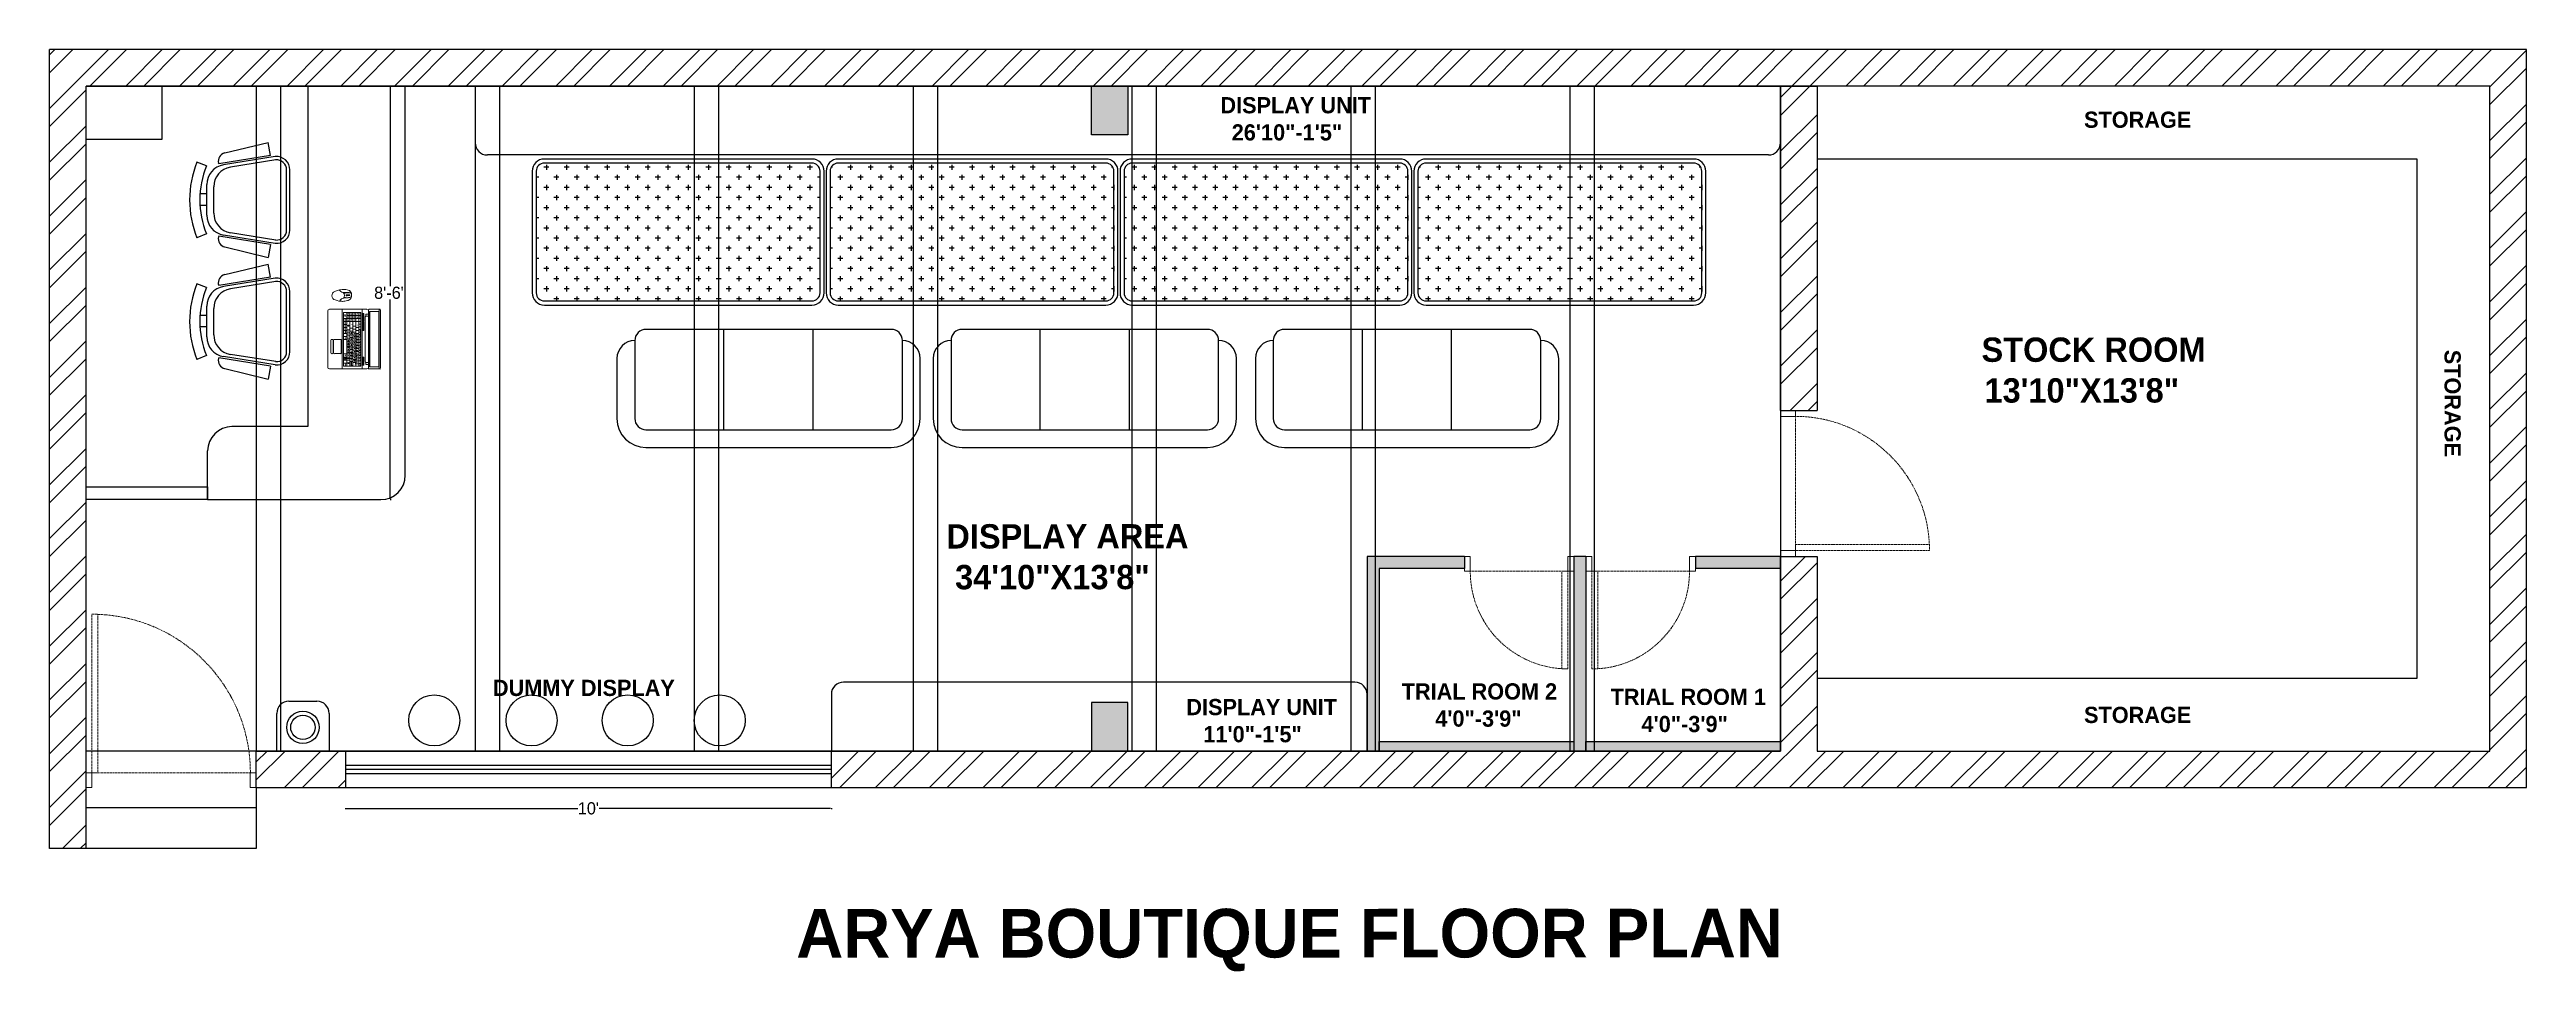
# Model space of a CAD drawing. Header units: inches. Extents: x 9636 to 21597, y -10243 to 557.
# Drawn here: x 19176 to 19787, y -1569 to -1341 of the extents above; entities that cross this region are included whole.
import ezdxf
from ezdxf.enums import TextEntityAlignment as Align

# ---------------------------------------------------------------- set-up
doc = ezdxf.new("R2010")
doc.units = ezdxf.units.IN
doc.header["$MEASUREMENT"] = 0
doc.linetypes.add('DASHED2', pattern=[0.375, 0.25, -0.125])
doc.linetypes.add('HIDDEN', pattern=[0.375, 0.25, -0.125])
for name, color, linetype in [('A-Door-Frame', 1, 'Continuous'), ('A-Door-Swing', 8, 'HIDDEN'), ('B-FURNITURE', 22, 'Continuous'), ('IEL-HATCH-002', 7, 'Continuous')]:
    doc.layers.add(name, color=color, linetype=linetype)
doc.styles.add('HEMI', font='stylu.ttf')
doc.styles.add('MtXpl_Stylus_BT', font='')
doc.styles.add('Romand', font='romand.shx', dxfattribs={"bigfont": '@extfont2.shx'})
doc.styles.get('MtXpl_Stylus_BT').set_extended_font_data('Stylus BT', bold=True)

# ---------------------------------------------------------------- blocks, each defined once
blk = doc.blocks.new('laptop_top')
at = {"color": 0, "linetype": 'ByBlock', "lineweight": -2}
for p, q in [((-167, 219), (-167, 9)), ((-167, 192), (167, 192)), ((-151, 91), (-151, 182)), ((149, 174), (-151, 174)), ((149, 157), (-151, 157)), ((149, 140), (-151, 140)), ((-148, 185), (146, 185)), ((-142, 213), (-142, 228)), ((-130, 213), (-142, 213)), ((-138, 201), (-138, 198)), ((-138, 174), (-138, 157)), ((-136, 185), (-136, 174)), ((-130, 213), (-130, 228)), ((-130, 157), (-130, 140)), ((-125, 140), (-125, 123)), ((-121, 185), (-121, 174)), ((-121, 174), (-121, 157)), ((-113, 157), (-113, 140)), ((-108, 140), (-108, 123)), ((-107, 185), (-107, 174)), ((-104, 174), (-104, 157)), ((-96, 157), (-96, 140)), ((-91, 185), (-91, 174)), ((-91, 140), (-91, 123)), ((-87, 174), (-87, 157)), ((-79, 157), (-79, 140)), ((-77, 185), (-77, 174)), ((-74, 140), (-74, 123)), ((-70, 174), (-70, 157)), ((-63, 185), (-63, 174)), ((-62, 157), (-62, 140)), ((-57, 140), (-57, 123)), ((-53, 174), (-53, 157)), ((-48, 185), (-48, 174)), ((-45, 157), (-45, 140)), ((-40, 140), (-40, 123)), ((-36, 174), (-36, 157)), ((-33, 185), (-33, 174)), ((-28, 157), (-28, 140)), ((-23, 140), (-23, 123)), ((-19, 185), (-19, 174)), ((-19, 174), (-19, 157)), ((-11, 157), (-11, 140)), ((-6, 140), (-6, 123)), ((-4, 185), (-4, 174)), ((-2, 174), (-2, 157)), ((6, 157), (6, 140)), ((10, 140), (10, 123)), ((11, 185), (11, 174)), ((14, 174), (14, 157)), ((23, 157), (23, 140)), ((26, 185), (26, 174)), ((27, 140), (27, 123)), ((31, 174), (31, 157)), ((39, 157), (39, 140)), ((40, 185), (40, 174)), ((44, 140), (44, 123)), ((48, 174), (48, 157)), ((54, 185), (54, 174)), ((56, 157), (56, 140)), ((61, 140), (61, 123)), ((63, 202), (63, 195)), ((65, 174), (65, 157)), ((69, 185), (69, 174)), ((73, 157), (73, 140)), ((84, 185), (84, 174)), ((99, 185), (99, 87)), ((116, 185), (116, 87)), ((128, 213), (128, 228)), ((139, 213), (128, 213)), ((133, 185), (133, 107)), ((139, 213), (139, 228)), ((149, 182), (149, 91)), ((167, 219), (167, 9)), ((-167, 80), (167, 80)), ((158, 0), (-158, 0)), ((149, 123), (-151, 123)), ((149, 107), (-151, 107)), ((146, 87), (-148, 87)), ((-134, 107), (-134, 87)), ((-117, 123), (-117, 107)), ((-117, 107), (-117, 87)), ((-100, 123), (-100, 107)), ((-100, 107), (-100, 87)), ((-83, 123), (-83, 107)), ((-83, 107), (-83, 87)), ((-81, 37), (-81, 71)), ((-81, 25), (-81, 22)), ((-77, 75), (-6, 75)), ((-77, 32), (-6, 32)), ((-77, 29), (-6, 29)), ((-77, 17), (-6, 17)), ((-66, 123), (-66, 107)), ((-49, 123), (-49, 107)), ((-32, 123), (-32, 107)), ((-15, 123), (-15, 107)), ((-2, 107), (-2, 87)), ((-1, 71), (-1, 37)), ((-1, 25), (-1, 22)), ((2, 123), (2, 107)), ((15, 107), (15, 87)), ((19, 123), (19, 107)), ((32, 107), (32, 87)), ((35, 123), (35, 107)), ((49, 107), (49, 87)), ((49, 97), (99, 97)), ((52, 123), (52, 107)), ((66, 107), (66, 87)), ((82, 107), (82, 87))]:
    blk.add_line(p, q, dxfattribs=at)
for points in [[(-167, 231), (-167, 291)], [(-161, 294), (161, 294)], [(161, 288), (-161, 288)], [(167, 291), (167, 231)], [(161, 228), (-161, 228)], [(155, 236), (-155, 236)], [(-124, 209), (122, 209)]]:
    blk.add_lwpolyline(points, dxfattribs=at)
for points in [[(-155, 285), (-155, 234), (155, 234), (155, 285), (-155, 285)], [(37, 130), (35, 134), (35, 130), (34, 130), (34, 134), (37, 130), (37, 134), (37, 134), (37, 130)], [(35, 135), (35, 135), (35, 135), (36, 135), (37, 135), (37, 135), (37, 135), (37, 134), (36, 134), (35, 135), (35, 135), (35, 135), (35, 135)]]:
    blk.add_lwpolyline(points, close=True, dxfattribs=at)
for points in [[(-144, 202), (-133, 202, -0.414214), (-130, 199), (-130, 198, -0.414214), (-133, 195), (-144, 195, -0.414214), (-146, 198), (-146, 199, -0.414214)], [(-124, 202), (-101, 202, -0.414214), (-100, 200), (-100, 200, -0.414214), (-101, 199), (-124, 199, -0.414214), (-125, 200), (-125, 200, -0.414214)], [(-124, 198), (-101, 198, -0.414214), (-100, 196), (-100, 196, -0.414214), (-101, 195), (-124, 195, -0.414214), (-125, 196), (-125, 196, -0.414214)], [(52, 202), (92, 202, -0.414214), (95, 199), (95, 198, -0.414214), (92, 195), (52, 195, -0.414214), (49, 198), (49, 199, -0.414214)], [(99, 202), (123, 202, -0.414214), (124, 200), (124, 200, -0.414214), (123, 199), (99, 199, -0.414214), (98, 200), (98, 200, -0.414214)], [(99, 198), (123, 198, -0.414214), (124, 196), (124, 196, -0.414214), (123, 195), (99, 195, -0.414214), (98, 196), (98, 196, -0.414214)], [(129, 202), (140, 202, -0.414214), (143, 199), (143, 198, -0.414214), (140, 195), (129, 195, -0.414214), (126, 198), (126, 199, -0.414214)], [(-108, 98, 0.301668), (-112, 98), (-114, 94, -0.301668), (-109, 94)], [(-107, 102, 0.301668), (-111, 102), (-112, 99, -0.301668), (-108, 98)], [(-104, 97, -0.279065), (-108, 97), (-109, 94, 0.279065), (-105, 93)], [(-102, 101, -0.279065), (-107, 102), (-108, 98, 0.279065), (-104, 98)]]:
    blk.add_lwpolyline(points, format="xyb", close=True, dxfattribs=at)
for points, format in [([(-132, 153, 0.445, 0.445, 0), (-136, 153, 3.56, 0, 0), (-140, 153, 0, 0, 0)], "xyseb"), ([(-140, 145, 0.445, 0.445, 0), (-135, 145, 3.56, 0, 0), (-132, 145, 0, 0, 0)], "xyseb"), ([(-130, 213, 0.381204), (-124, 209, -0.067107)], "xyb"), ([(83, 166, 0.89, 0.89, 0), (76, 166, 2.67, 0, 0), (71, 166, 0, 0, 0)], "xyseb"), ([(82, 137, 0.89, 0.89, 0), (82, 130, 0.89, 0.89, 0), (76, 130, 3.56, 0, 0), (71, 130, 0, 0, 0)], "xyseb"), ([(76, 202, -0.414214), (78, 199), (78, 198, -0.414214), (76, 195)], "xyb"), ([(128, 213, -0.381204), (122, 209, 0.067107)], "xyb"), ([(-133, 115), (-133, 110, -0.414214), (-133, 110), (-135, 110, -0.414214), (-135, 110), (-135, 115), (-137, 115, -0.606815), (-137, 116), (-134, 120, -0.520567), (-134, 120), (-130, 116, -0.606815), (-131, 115), (-133, 115)], "xyb"), ([(60, 92, 0.312, 0.312, 0), (57, 92, 2.49, 0, 0), (55, 92, 0, 0, 0)], "xyseb"), ([(76, 115), (76, 110, -0.414214), (76, 110), (75, 110, -0.414214), (75, 110), (75, 115), (72, 115, -0.606815), (72, 116), (75, 120, -0.520567), (76, 120), (79, 116, -0.606815), (79, 115), (76, 115)], "xyb"), ([(74, 99, 0.312, 0.312, 0), (74, 102, 2.49, 0, 0), (74, 105, 0, 0, 0)], "xyseb"), ([(74, 94, 0.312, 0.312, 0), (74, 91, 2.49, 0, 0), (74, 89, 0, 0, 0)], "xyseb"), ([(88, 92, 0.312, 0.312, 0), (91, 92, 2.49, 0, 0), (93, 92, 0, 0, 0)], "xyseb")]:
    blk.add_lwpolyline(points, format=format, dxfattribs=at)
at = {"color": 0, "linetype": 'ByBlock', "lineweight": -2, "const_width": 0.445}
for points in [[(-140, 151), (-140, 155)], [(-132, 143), (-132, 147)]]:
    blk.add_lwpolyline(points, dxfattribs=at)
at = {"color": 0, "linetype": 'ByBlock', "lineweight": -2}
blk.add_circle((-138, 198), 1.38, dxfattribs=at)
for centre, radius, start, end in [((-158, 219), 8.9, 90, 180), ((-148, 182), 3.56, 90, 180), ((146, 182), 3.56, 0, 90), ((158, 219), 8.9, 0, 90), ((-158, 9), 8.9, 180, 270), ((-148, 91), 3.56, 180, 270), ((-77, 71), 4.45, 90, 180), ((-77, 37), 4.45, 180, 270), ((-77, 25), 4.45, 90, 180), ((-77, 22), 4.45, 180, 270), ((-6, 71), 4.45, 0, 90), ((-6, 37), 4.45, 270, 0), ((-6, 25), 4.45, 0, 90), ((-6, 22), 4.45, 270, 0), ((146, 91), 3.56, 270, 0), ((158, 9), 8.9, 270, 0)]:
    blk.add_arc(centre, radius, start, end, dxfattribs=at)
for centre, major_axis, start_param, end_param in [((-161, 291), (6.23, 0), 1.570796, 3.141593), ((-161, 285), (6.23, 0), 1.570796, 3.141593), ((161, 291), (-6.23, 0), 3.141593, 4.712389), ((161, 285), (-6.23, 0), 3.141593, 4.712389), ((-161, 231), (-6.23, 0), 0, 1.570796)]:
    blk.add_ellipse(centre, major_axis=major_axis, ratio=0.5, start_param=start_param, end_param=end_param, dxfattribs=at)
at = {"color": 0, "linetype": 'ByBlock', "lineweight": -2, "extrusion": (0, 0, -1)}
blk.add_ellipse((161, 231), major_axis=(6.23, 0), ratio=0.5, start_param=0, end_param=1.570796, dxfattribs=at)
at = {"color": 0, "linetype": 'ByBlock', "lineweight": -2, "style": 'Romand'}
for s, height, p in [('Esc', 3.56, (-149, 182)), ('F1', 3.12, (-119, 182)), ('F2', 3.12, (-105, 182)), ('F3', 3.12, (-89, 182)), ('F4', 3.12, (-75, 182)), ('F5', 3.12, (-61, 182)), ('F6', 3.12, (-46, 182)), ('F7', 3.12, (-31, 182)), ('F8', 3.12, (-17, 182)), ('F9', 3.12, (-2, 182)), ('F10', 3.12, (13, 182)), ('F11', 3.12, (28, 182)), ('F12', 3.12, (42, 182))]:
    blk.add_text(s, height=height, dxfattribs=at).set_placement(p, align=Align.MIDDLE_LEFT)
for s, height, p in [('1', 4.45, (-129, 163)), ('Q', 4.45, (-121, 149)), ('2', 4.45, (-112, 163)), ('W', 4.45, (-104, 149)), ('3', 4.45, (-95, 163)), ('E', 4.45, (-87, 149)), ('4', 4.45, (-79, 163)), ('R', 4.45, (-70, 149)), ('5', 4.45, (-62, 163)), ('T', 4.45, (-53, 149)), ('6', 4.45, (-45, 163)), ('Y', 4.45, (-37, 149)), ('7', 4.45, (-28, 163)), ('U', 4.45, (-20, 149)), ('8', 4.45, (-11, 163)), ('I', 4.45, (-3, 149)), ('9', 4.45, (6, 163)), ('O', 4.45, (14, 149)), ('0', 4.45, (23, 163)), ('P', 4.45, (31, 149)), ('7', 4.45, (107, 149)), ('.', 4.45, (107, 166)), ('/', 4.45, (124, 180)), ('+', 4.45, (124, 166)), ('8', 4.45, (124, 149)), ('-', 4.45, (141, 166)), ('*', 4.45, (141, 180)), ('9', 4.45, (141, 149)), ('Cap Lock', 3.12, (-138, 132)), ('Ctrl', 3.12, (-142, 98)), ('A', 4.45, (-116, 132)), ('Z', 4.45, (-108, 115)), ('S', 4.45, (-99, 132)), ('Alt', 3.12, (-91, 98)), ('X', 4.45, (-91, 115)), ('D', 4.45, (-82, 132)), ('C', 4.45, (-74, 115)), ('F', 4.45, (-66, 132)), ('V', 4.45, (-58, 115)), ('G', 4.45, (-49, 132)), ('B', 4.45, (-41, 115)), ('H', 4.45, (-32, 132)), ('N', 4.45, (-24, 115)), ('J', 4.45, (-15, 132)), ('M', 4.45, (-7, 115)), ('K', 4.45, (2, 132)), ('Alt', 3.12, (6, 98)), (',', 4.45, (10, 115)), ('L', 4.45, (19, 132)), ('.', 4.45, (27, 115)), ('Ctrl', 3.12, (40, 98)), ('-', 4.45, (44, 115)), ('4', 4.45, (107, 132)), ('1', 4.45, (107, 115)), ('0', 4.45, (107, 98)), ('5', 4.45, (124, 132)), ('2', 4.45, (124, 115)), ('Enter', 3.12, (133, 97)), ('6', 4.45, (141, 132)), ('3', 4.45, (141, 115))]:
    blk.add_text(s, height=height, dxfattribs=at).set_placement(p, align=Align.MIDDLE_CENTER)
blk = doc.blocks.new('2r')
at = {"layer": 'IEL-HATCH-002', "true_color": 0x939598, "transparency": 33554687}
h = blk.add_hatch(color=252, dxfattribs=at)
h.dxf.hatch_style = 1
h.paths.add_polyline_path([(19441.99, -1601.39), (19432.99, -1601.39), (19432.99, -1613.39), (19441.99, -1613.39)])
h.paths.add_polyline_path([(19441.99, -1753.39), (19432.99, -1753.39), (19432.99, -1765.39), (19441.99, -1765.39)])
h = blk.add_hatch(color=252, dxfattribs=at)
h.dxf.hatch_style = 1
h.paths.add_polyline_path([(19503.99, -1720.39), (19500.99, -1720.39), (19500.99, -1765.39), (19503.99, -1765.39), (19503.99, -1763.04)])
h.paths.add_polyline_path([(19524.99, -1717.39), (19500.99, -1717.39), (19500.99, -1720.39), (19524.99, -1720.39)])
h.paths.add_polyline_path([(19602.99, -1717.39), (19581.99, -1717.39), (19581.99, -1720.39), (19602.99, -1720.39)])
h.paths.add_polyline_path([(19554.99, -1717.39), (19551.99, -1717.39), (19551.99, -1721.06), (19551.99, -1765.39), (19554.99, -1765.39)])
h = blk.add_hatch(color=252, dxfattribs=at)
h.dxf.hatch_style = 1
h.paths.add_polyline_path([(19554.99, -1765.39), (19602.99, -1765.39), (19602.99, -1763.04), (19554.99, -1763.04)])
h.paths.add_polyline_path([(19503.99, -1765.39), (19551.99, -1765.39), (19551.99, -1763.04), (19503.99, -1763.04)])
at = {"color": 252, "true_color": 0x939598}
for p, q in [((19175.99, -1789.39), (19175.99, -1592.39)), ((19786.99, -1592.39), (19175.99, -1592.39)), ((19786.99, -1765.39), (19786.99, -1592.39)), ((19184.99, -1789.39), (19184.99, -1601.39)), ((19777.99, -1601.39), (19184.99, -1601.39)), ((19184.99, -1601.39), (19203.72, -1601.39)), ((19184.99, -1614.54), (19184.99, -1601.39)), ((19203.72, -1601.39), (19203.72, -1614.54)), ((19239.74, -1601.39), (19239.74, -1685.39)), ((19260.01, -1601.39), (19260.23, -1601.39)), ((19260.05, -1601.57), (19260.05, -1650.74)), ((19263.74, -1697.39), (19263.74, -1601.39)), ((19280.99, -1601.39), (19280.99, -1615.39)), ((19432.99, -1613.39), (19432.99, -1601.39)), ((19432.99, -1601.39), (19441.99, -1601.39)), ((19441.99, -1601.39), (19441.99, -1613.39)), ((19602.99, -1681.39), (19602.99, -1601.39)), ((19602.99, -1601.39), (19611.99, -1601.39)), ((19602.99, -1615.39), (19602.99, -1601.39)), ((19611.99, -1601.39), (19611.99, -1681.39)), ((19777.99, -1765.39), (19777.99, -1601.39)), ((19203.72, -1614.54), (19184.99, -1614.54)), ((19599.99, -1618.39), (19283.99, -1618.39)), ((19441.99, -1613.39), (19432.99, -1613.39)), ((19295.05, -1622.39), (19295.05, -1652.39)), ((19296.05, -1622.39), (19296.05, -1652.39)), ((19364.05, -1619.39), (19298.05, -1619.39)), ((19364.05, -1620.39), (19298.05, -1620.39)), ((19366.05, -1652.39), (19366.05, -1622.39)), ((19367.05, -1652.39), (19367.05, -1622.39)), ((19367.55, -1622.39), (19367.55, -1652.39)), ((19368.55, -1622.39), (19368.55, -1652.39)), ((19436.55, -1619.39), (19370.55, -1619.39)), ((19436.55, -1620.39), (19370.55, -1620.39)), ((19438.55, -1652.39), (19438.55, -1622.39)), ((19439.55, -1652.39), (19439.55, -1622.39)), ((19440.05, -1622.39), (19440.05, -1652.39)), ((19441.05, -1622.39), (19441.05, -1652.39)), ((19509.05, -1619.39), (19443.05, -1619.39)), ((19509.05, -1620.39), (19443.05, -1620.39)), ((19511.05, -1652.39), (19511.05, -1622.39)), ((19512.05, -1652.39), (19512.05, -1622.39)), ((19512.55, -1622.39), (19512.55, -1652.39)), ((19513.55, -1622.39), (19513.55, -1652.39)), ((19581.55, -1619.39), (19515.55, -1619.39)), ((19581.55, -1620.39), (19515.55, -1620.39)), ((19583.55, -1652.39), (19583.55, -1622.39)), ((19584.55, -1652.39), (19584.55, -1622.39)), ((19759.99, -1619.39), (19611.99, -1619.39)), ((19759.99, -1747.39), (19759.99, -1619.39)), ((19260.05, -1703.21), (19260.05, -1654.03)), ((19298.05, -1654.39), (19364.05, -1654.39)), ((19298.05, -1655.39), (19364.05, -1655.39)), ((19370.55, -1654.39), (19436.55, -1654.39)), ((19370.55, -1655.39), (19436.55, -1655.39)), ((19443.05, -1654.39), (19509.05, -1654.39)), ((19443.05, -1655.39), (19509.05, -1655.39)), ((19515.55, -1654.39), (19581.55, -1654.39)), ((19515.55, -1655.39), (19581.55, -1655.39)), ((19342.36, -1686.15), (19342.36, -1661.4)), ((19364.36, -1686.15), (19364.36, -1661.4)), ((19420.36, -1686.15), (19420.36, -1661.4)), ((19442.36, -1686.15), (19442.36, -1661.4)), ((19499.86, -1686.15), (19499.86, -1661.4)), ((19521.86, -1686.15), (19521.86, -1661.4)), ((19315.96, -1668.55), (19315.96, -1683.4)), ((19390.76, -1683.4), (19390.76, -1668.55)), ((19393.96, -1668.55), (19393.96, -1683.4)), ((19468.76, -1683.4), (19468.76, -1668.55)), ((19473.46, -1668.55), (19473.46, -1683.4)), ((19548.26, -1683.4), (19548.26, -1668.55)), ((19239.74, -1685.39), (19220.99, -1685.39)), ((19602.99, -1681.39), (19611.99, -1681.39)), ((19214.99, -1703.39), (19214.99, -1691.39)), ((19323.11, -1690.55), (19383.61, -1690.55)), ((19401.11, -1690.55), (19461.61, -1690.55)), ((19480.61, -1690.55), (19541.11, -1690.55)), ((19184.99, -1703.39), (19184.99, -1700.25)), ((19184.99, -1700.25), (19214.99, -1700.25)), ((19214.99, -1703.39), (19184.99, -1703.39)), ((19214.99, -1700.25), (19214.99, -1703.39)), ((19214.99, -1703.39), (19257.74, -1703.39)), ((19260.01, -1703.39), (19260.23, -1703.39)), ((19524.99, -1717.39), (19500.99, -1717.39)), ((19500.99, -1717.39), (19500.99, -1765.39)), ((19524.99, -1720.39), (19503.99, -1720.39)), ((19503.99, -1720.39), (19503.99, -1765.39)), ((19524.99, -1717.39), (19524.99, -1720.39)), ((19554.99, -1717.39), (19551.99, -1717.39)), ((19551.99, -1717.39), (19551.99, -1765.39)), ((19554.99, -1717.39), (19554.99, -1765.39)), ((19602.99, -1717.39), (19581.99, -1717.39)), ((19581.99, -1717.39), (19581.99, -1720.39)), ((19602.99, -1720.39), (19581.99, -1720.39)), ((19602.99, -1765.39), (19602.99, -1717.39)), ((19602.99, -1717.39), (19611.99, -1717.39)), ((19611.99, -1717.39), (19611.99, -1765.39)), ((19611.99, -1747.39), (19759.99, -1747.39)), ((19235.04, -1753.1), (19241.94, -1753.1)), ((19368.84, -1751.39), (19368.84, -1765.39)), ((19497.99, -1748.39), (19371.84, -1748.39)), ((19441.99, -1753.39), (19432.99, -1753.39)), ((19432.99, -1753.39), (19432.99, -1765.39)), ((19441.99, -1765.39), (19441.99, -1753.39)), ((19500.99, -1765.39), (19500.99, -1751.39)), ((19232.04, -1765.39), (19232.04, -1756.1)), ((19244.94, -1756.1), (19244.94, -1765.39)), ((19226.99, -1765.39), (19602.99, -1765.39)), ((19226.99, -1774.39), (19226.99, -1765.39)), ((19244.94, -1765.39), (19232.04, -1765.39)), ((19248.99, -1765.39), (19248.99, -1774.39)), ((19368.84, -1774.39), (19368.84, -1765.39)), ((19432.99, -1765.39), (19441.99, -1765.39)), ((19503.99, -1765.39), (19503.99, -1763.04)), ((19503.99, -1763.04), (19551.99, -1763.04)), ((19551.99, -1765.39), (19503.99, -1765.39)), ((19551.99, -1763.04), (19551.99, -1765.39)), ((19554.99, -1765.39), (19554.99, -1763.04)), ((19554.99, -1763.04), (19602.99, -1763.04)), ((19602.99, -1765.39), (19554.99, -1765.39)), ((19602.99, -1763.04), (19602.99, -1765.39)), ((19611.99, -1765.39), (19777.99, -1765.39)), ((19786.99, -1774.39), (19786.99, -1765.39)), ((19248.99, -1768.89), (19368.84, -1768.89)), ((19248.99, -1769.89), (19368.84, -1769.89)), ((19248.99, -1770.89), (19368.84, -1770.89)), ((19226.99, -1774.39), (19786.99, -1774.39)), ((19226.99, -1774.39), (19226.99, -1789.39)), ((19226.99, -1779.39), (19184.99, -1779.39)), ((19248.99, -1779.49), (19248.99, -1779.71)), ((19249.17, -1779.53), (19306.29, -1779.53)), ((19368.66, -1779.53), (19311.53, -1779.53)), ((19368.84, -1779.49), (19368.84, -1779.71)), ((19226.99, -1789.39), (19175.99, -1789.39))]:
    blk.add_line(p, q, dxfattribs=at)
at = {"color": 252, "lineweight": 9, "true_color": 0x939598}
for points in [[(19250.48, -1652.91, -0.241004), (19250.07, -1654.06, -0.217003), (19246.47, -1654.15, -0.752527), (19246.37, -1652.05, -0.115399), (19248.81, -1651.54, -0.099122), (19249.96, -1651.8, -0.240483), (19250.48, -1652.91)], [(19250.41, -1652.45, 0.071754), (19249.45, -1652.29, 0.043169), (19248.82, -1652.33, -0.269309), (19247.56, -1651.84, -0.36617), (19247.62, -1651.65, -0.160325), (19249.96, -1651.8, -0.150096), (19250.41, -1652.44)], [(19250.46, -1653.37, -0.055019), (19249.68, -1653.59, -0.050601), (19248.95, -1653.64, 0.084687), (19248.47, -1653.68, 0.175899), (19247.7, -1654.2, 0.569307), (19247.8, -1654.45, 0.064428), (19248.83, -1654.45, 0.081238), (19250.07, -1654.06, 0.150456), (19250.46, -1653.37)], [(19250.43, -1652.52, 0.141108), (19248.92, -1652.43, -0.211379), (19248.46, -1652.34, -0.412702), (19248.47, -1653.68, -0.176997), (19248.98, -1653.56, 0.141094), (19250.47, -1653.33, 0.080592), (19250.48, -1652.91, 0.075205), (19250.43, -1652.52)], [(19249.4, -1653.12), (19250.01, -1653.08, 0.837339), (19249.96, -1652.86), (19249.26, -1652.89, 1), (19249.27, -1653.13)]]:
    blk.add_lwpolyline(points, format="xyb", close=True, dxfattribs=at)
at = {"color": 252, "true_color": 0x939598}
for points in [[(19383.61, -1661.4), (19323.11, -1661.4, 0.414214), (19320.36, -1664.15), (19320.36, -1683.4, 0.414214), (19323.11, -1686.15), (19383.61, -1686.15, 0.414214), (19386.36, -1683.4), (19386.36, -1664.15, 0.414214)], [(19461.61, -1661.4), (19401.11, -1661.4, 0.414214), (19398.36, -1664.15), (19398.36, -1683.4, 0.414214), (19401.11, -1686.15), (19461.61, -1686.15, 0.414214), (19464.36, -1683.4), (19464.36, -1664.15, 0.414214)], [(19541.11, -1661.4), (19480.61, -1661.4, 0.414214), (19477.86, -1664.15), (19477.86, -1683.4, 0.414214), (19480.61, -1686.15), (19541.11, -1686.15, 0.414214), (19543.86, -1683.4), (19543.86, -1664.15, 0.414214)]]:
    blk.add_lwpolyline(points, format="xyb", close=True, dxfattribs=at)
for centre, radius in [((19270.88, -1757.84), 6.3), ((19294.9, -1757.84), 6.3), ((19318.61, -1757.84), 6.3), ((19341.32, -1757.84), 6.3), ((19238.49, -1759.54), 4), ((19238.49, -1759.54), 3)]:
    blk.add_circle(centre, radius, dxfattribs=at)
for centre, radius, start, end in [((19283.99, -1615.39), 3, 180, 270), ((19599.99, -1615.39), 3, 270, 0), ((19298.05, -1622.39), 3, 90, 180), ((19298.05, -1622.39), 2, 90, 180), ((19364.05, -1622.39), 3, 0, 90), ((19364.05, -1622.39), 2, 0, 90), ((19370.55, -1622.39), 3, 90, 180), ((19370.55, -1622.39), 2, 90, 180), ((19436.55, -1622.39), 3, 0, 90), ((19436.55, -1622.39), 2, 0, 90), ((19443.05, -1622.39), 3, 90, 180), ((19443.05, -1622.39), 2, 90, 180), ((19509.05, -1622.39), 3, 0, 90), ((19509.05, -1622.39), 2, 0, 90), ((19515.55, -1622.39), 3, 90, 180), ((19515.55, -1622.39), 2, 90, 180), ((19581.55, -1622.39), 3, 0, 90), ((19581.55, -1622.39), 2, 0, 90), ((19298.05, -1652.39), 3, 180, 270), ((19298.05, -1652.39), 2, 180, 270), ((19364.05, -1652.39), 3, 270, 0), ((19364.05, -1652.39), 2, 270, 0), ((19370.55, -1652.39), 3, 180, 270), ((19370.55, -1652.39), 2, 180, 270), ((19436.55, -1652.39), 3, 270, 0), ((19436.55, -1652.39), 2, 270, 0), ((19443.05, -1652.39), 3, 180, 270), ((19443.05, -1652.39), 2, 180, 270), ((19509.05, -1652.39), 3, 270, 0), ((19509.05, -1652.39), 2, 270, 0), ((19515.55, -1652.39), 3, 180, 270), ((19515.55, -1652.39), 2, 180, 270), ((19581.55, -1652.39), 3, 270, 0), ((19581.55, -1652.39), 2, 270, 0), ((19320.36, -1668.55), 4.4, 90, 180), ((19386.36, -1668.55), 4.4, 0, 90), ((19398.36, -1668.55), 4.4, 90, 180), ((19464.36, -1668.55), 4.4, 0, 90), ((19477.86, -1668.55), 4.4, 90, 180), ((19543.86, -1668.55), 4.4, 0, 90), ((19220.99, -1691.39), 6, 90, 180), ((19323.11, -1683.4), 7.15, 180, 270), ((19383.61, -1683.4), 7.15, 270, 0), ((19401.11, -1683.4), 7.15, 180, 270), ((19461.61, -1683.4), 7.15, 270, 0), ((19480.61, -1683.4), 7.15, 180, 270), ((19541.11, -1683.4), 7.15, 270, 0), ((19257.74, -1697.39), 6, 270, 0), ((19235.04, -1756.1), 3, 90, 180), ((19241.94, -1756.1), 3, 0, 90), ((19371.84, -1751.39), 3, 90, 180), ((19497.99, -1751.39), 3, 0, 90)]:
    blk.add_arc(centre, radius, start, end, dxfattribs=at)
for points in [[(19260.02, -1601.57), (19260.08, -1601.57), (19260.05, -1601.39)], [(19260.02, -1703.21), (19260.08, -1703.21), (19260.05, -1703.39)], [(19249.17, -1779.5), (19249.17, -1779.56), (19248.99, -1779.53)], [(19368.66, -1779.5), (19368.66, -1779.56), (19368.84, -1779.53)]]:
    blk.add_solid(points, dxfattribs=at)
at = {"layer": 'A-Door-Frame', "color": 252, "lineweight": 5, "true_color": 0x939598}
for p, q in [((19602.99, -1681.39), (19606.66, -1681.39)), ((19524.99, -1717.39), (19524.99, -1721.06)), ((19551.99, -1717.39), (19551.99, -1721.06)), ((19554.99, -1717.39), (19554.99, -1721.06)), ((19581.99, -1717.39), (19581.99, -1721.06)), ((19602.99, -1717.39), (19606.66, -1717.39)), ((19184.99, -1774.39), (19184.99, -1770.72)), ((19226.99, -1774.39), (19226.99, -1770.72))]:
    blk.add_line(p, q, dxfattribs=at)
for points in [[(19602.99, -1681.39), (19602.99, -1682.86), (19606.66, -1682.86), (19606.66, -1681.39)], [(19602.99, -1717.39), (19602.99, -1715.92), (19606.66, -1715.92), (19606.66, -1717.39)], [(19524.99, -1717.39), (19526.46, -1717.39), (19526.46, -1721.06), (19524.99, -1721.06)], [(19551.99, -1717.39), (19550.52, -1717.39), (19550.52, -1721.06), (19551.99, -1721.06)], [(19554.99, -1717.39), (19556.46, -1717.39), (19556.46, -1721.06), (19554.99, -1721.06)], [(19581.99, -1717.39), (19580.52, -1717.39), (19580.52, -1721.06), (19581.99, -1721.06)], [(19184.99, -1774.39), (19186.46, -1774.39), (19186.46, -1770.72), (19184.99, -1770.72)], [(19226.99, -1774.39), (19225.52, -1774.39), (19225.52, -1770.72), (19226.99, -1770.72)]]:
    blk.add_lwpolyline(points, dxfattribs=at)
at = {"layer": 'A-Door-Swing', "color": 252, "linetype": 'DASHED2', "lineweight": 5, "true_color": 0x939598}
for p, q in [((19606.66, -1715.63), (19606.66, -1682.56)), ((19550.31, -1721.06), (19526.24, -1721.06)), ((19556.67, -1721.06), (19580.74, -1721.06)), ((19186.81, -1770.72), (19225.87, -1770.72))]:
    blk.add_line(p, q, dxfattribs=at)
for points in [[(19606.66, -1715.92), (19639.72, -1715.92), (19639.72, -1714.46), (19606.66, -1714.46)], [(19550.52, -1721.06), (19550.52, -1745.12), (19549.06, -1745.12), (19549.06, -1721.06)], [(19556.46, -1721.06), (19556.46, -1745.12), (19557.92, -1745.12), (19557.92, -1721.06)], [(19186.46, -1770.72), (19186.46, -1731.66), (19187.92, -1731.66), (19187.92, -1770.72)]]:
    blk.add_lwpolyline(points, close=True, dxfattribs=at)
for centre, radius, start, end in [((19606.66, -1715.92), 33.07, 0, 90), ((19550.52, -1721.06), 24.07, 180, 270), ((19556.46, -1721.06), 24.07, 270, 0), ((19186.46, -1770.72), 39.07, 0, 90)]:
    blk.add_arc(centre, radius, start, end, dxfattribs=at)
at = {"layer": 'B-FURNITURE', "color": 252, "true_color": 0x939598}
for p, q in [((19230.48, -1618.53), (19217.72, -1620.58)), ((19231.67, -1618.79), (19218.91, -1620.84)), ((19219.19, -1617.9), (19229.96, -1615.29)), ((19230.48, -1618.53), (19229.96, -1615.29)), ((19214.68, -1621.1), (19212.35, -1620.16)), ((19217.72, -1620.58), (19217.68, -1620.38)), ((19231.8, -1619.6), (19220.62, -1621.4)), ((19234.46, -1636.91), (19234.46, -1622.06)), ((19235.28, -1636.91), (19235.28, -1622.06)), ((19213.07, -1630.74), (19214.77, -1630.74)), ((19213.1, -1627.88), (19214.77, -1627.88)), ((19214.77, -1633.27), (19214.77, -1625.7)), ((19216.48, -1632.71), (19216.48, -1626.26)), ((19214.68, -1637.87), (19212.35, -1638.81)), ((19217.72, -1638.39), (19217.68, -1638.59)), ((19230.48, -1640.44), (19217.72, -1638.39)), ((19231.67, -1640.18), (19218.91, -1638.13)), ((19219.19, -1641.07), (19229.96, -1643.68)), ((19231.8, -1639.37), (19220.62, -1637.57)), ((19230.48, -1640.44), (19229.96, -1643.68)), ((19230.48, -1648.52), (19217.72, -1650.57)), ((19231.67, -1648.79), (19218.91, -1650.83)), ((19219.19, -1647.9), (19229.96, -1645.28)), ((19231.8, -1649.6), (19220.62, -1651.39)), ((19230.48, -1648.52), (19229.96, -1645.28)), ((19214.68, -1651.1), (19212.35, -1650.15)), ((19214.77, -1663.26), (19214.77, -1655.69)), ((19217.72, -1650.57), (19217.68, -1650.37)), ((19234.46, -1666.91), (19234.46, -1652.05)), ((19235.28, -1666.91), (19235.28, -1652.05)), ((19213.07, -1660.73), (19214.77, -1660.73)), ((19213.1, -1657.87), (19214.77, -1657.87)), ((19216.48, -1662.71), (19216.48, -1656.25)), ((19214.68, -1667.86), (19212.35, -1668.81)), ((19231.8, -1669.36), (19220.62, -1667.57)), ((19217.72, -1668.39), (19217.68, -1668.58)), ((19230.48, -1670.44), (19217.72, -1668.39)), ((19231.67, -1670.17), (19218.91, -1668.12)), ((19219.19, -1671.06), (19229.96, -1673.67)), ((19230.48, -1670.44), (19229.96, -1673.67))]:
    blk.add_line(p, q, dxfattribs=at)
for centre, radius, start, end in [((19219.67, -1619.89), 2.05, 103.63667, 193.63667), ((19232, -1622.06), 3.28, 0, 95.71059), ((19235.28, -1629.48), 24.75, 157.85911, 202.14089), ((19235.28, -1629.48), 22.24, 157.85911, 202.14089), ((19219.69, -1625.7), 4.92, 99.12367, 180), ((19221.4, -1626.26), 4.92, 99.12367, 180), ((19232, -1622.06), 2.46, 0, 95.71059), ((19219.69, -1633.27), 4.92, 180, 260.87633), ((19221.4, -1632.71), 4.92, 180, 260.87633), ((19232, -1636.91), 3.28, 264.28941, 0), ((19232, -1636.91), 2.46, 264.28941, 0), ((19219.67, -1639.07), 2.05, 166.36333, 256.36333), ((19219.67, -1649.89), 2.05, 103.63667, 193.63667), ((19232, -1652.05), 3.28, 0, 95.71059), ((19232, -1652.05), 2.46, 0, 95.71059), ((19235.28, -1659.48), 24.75, 157.85911, 202.14089), ((19235.28, -1659.48), 22.24, 157.85911, 202.14089), ((19219.69, -1655.69), 4.92, 99.12367, 180), ((19221.4, -1656.25), 4.92, 99.12367, 180), ((19219.69, -1663.26), 4.92, 180, 260.87633), ((19221.4, -1662.71), 4.92, 180, 260.87633), ((19232, -1666.91), 3.28, 264.28941, 0), ((19232, -1666.91), 2.46, 264.28941, 0), ((19219.67, -1669.07), 2.05, 166.36333, 256.36333)]:
    blk.add_arc(centre, radius, start, end, dxfattribs=at)
at = {"layer": 'IEL-HATCH-002', "color": 252, "linetype": 'Continuous', "true_color": 0x939598, "transparency": 33554687}
for p, q in [((19175.99, -1593.68), (19177.29, -1592.39)), ((19175.99, -1606.94), (19190.54, -1592.39)), ((19175.99, -1598.1), (19181.7, -1592.39)), ((19185.96, -1601.39), (19194.96, -1592.39)), ((19194.8, -1601.39), (19203.8, -1592.39)), ((19199.22, -1601.39), (19208.22, -1592.39)), ((19208.06, -1601.39), (19217.06, -1592.39)), ((19212.48, -1601.39), (19221.48, -1592.39)), ((19221.32, -1601.39), (19230.32, -1592.39)), ((19225.74, -1601.39), (19234.74, -1592.39)), ((19234.58, -1601.39), (19243.58, -1592.39)), ((19239, -1601.39), (19248, -1592.39)), ((19247.83, -1601.39), (19256.83, -1592.39)), ((19252.25, -1601.39), (19261.25, -1592.39)), ((19261.09, -1601.39), (19270.09, -1592.39)), ((19265.51, -1601.39), (19274.51, -1592.39)), ((19274.35, -1601.39), (19283.35, -1592.39)), ((19278.77, -1601.39), (19287.77, -1592.39)), ((19287.61, -1601.39), (19296.61, -1592.39)), ((19292.03, -1601.39), (19301.03, -1592.39)), ((19300.87, -1601.39), (19309.87, -1592.39)), ((19305.29, -1601.39), (19314.29, -1592.39)), ((19314.13, -1601.39), (19323.13, -1592.39)), ((19318.55, -1601.39), (19327.55, -1592.39)), ((19327.38, -1601.39), (19336.38, -1592.39)), ((19331.8, -1601.39), (19340.8, -1592.39)), ((19340.64, -1601.39), (19349.64, -1592.39)), ((19345.06, -1601.39), (19354.06, -1592.39)), ((19353.9, -1601.39), (19362.9, -1592.39)), ((19358.32, -1601.39), (19367.32, -1592.39)), ((19367.16, -1601.39), (19376.16, -1592.39)), ((19371.58, -1601.39), (19380.58, -1592.39)), ((19380.42, -1601.39), (19389.42, -1592.39)), ((19384.84, -1601.39), (19393.84, -1592.39)), ((19393.68, -1601.39), (19402.68, -1592.39)), ((19398.09, -1601.39), (19407.09, -1592.39)), ((19406.93, -1601.39), (19415.93, -1592.39)), ((19411.35, -1601.39), (19420.35, -1592.39)), ((19420.19, -1601.39), (19429.19, -1592.39)), ((19424.61, -1601.39), (19433.61, -1592.39)), ((19433.45, -1601.39), (19442.45, -1592.39)), ((19437.87, -1601.39), (19446.87, -1592.39)), ((19446.71, -1601.39), (19455.71, -1592.39)), ((19451.13, -1601.39), (19460.13, -1592.39)), ((19459.97, -1601.39), (19468.97, -1592.39)), ((19464.39, -1601.39), (19473.39, -1592.39)), ((19473.22, -1601.39), (19482.22, -1592.39)), ((19477.64, -1601.39), (19486.64, -1592.39)), ((19486.48, -1601.39), (19495.48, -1592.39)), ((19490.9, -1601.39), (19499.9, -1592.39)), ((19499.74, -1601.39), (19508.74, -1592.39)), ((19504.16, -1601.39), (19513.16, -1592.39)), ((19513, -1601.39), (19522, -1592.39)), ((19517.42, -1601.39), (19526.42, -1592.39)), ((19526.26, -1601.39), (19535.26, -1592.39)), ((19530.68, -1601.39), (19539.68, -1592.39)), ((19539.52, -1601.39), (19548.52, -1592.39)), ((19543.94, -1601.39), (19552.94, -1592.39)), ((19552.77, -1601.39), (19561.77, -1592.39)), ((19557.19, -1601.39), (19566.19, -1592.39)), ((19566.03, -1601.39), (19575.03, -1592.39)), ((19570.45, -1601.39), (19579.45, -1592.39)), ((19579.29, -1601.39), (19588.29, -1592.39)), ((19583.71, -1601.39), (19592.71, -1592.39)), ((19592.55, -1601.39), (19601.55, -1592.39)), ((19596.97, -1601.39), (19605.97, -1592.39)), ((19605.81, -1601.39), (19614.81, -1592.39)), ((19610.23, -1601.39), (19619.23, -1592.39)), ((19619.07, -1601.39), (19628.07, -1592.39)), ((19623.49, -1601.39), (19632.49, -1592.39)), ((19632.32, -1601.39), (19641.32, -1592.39)), ((19636.74, -1601.39), (19645.74, -1592.39)), ((19645.58, -1601.39), (19654.58, -1592.39)), ((19650, -1601.39), (19659, -1592.39)), ((19658.84, -1601.39), (19667.84, -1592.39)), ((19663.26, -1601.39), (19672.26, -1592.39)), ((19672.1, -1601.39), (19681.1, -1592.39)), ((19676.52, -1601.39), (19685.52, -1592.39)), ((19685.36, -1601.39), (19694.36, -1592.39)), ((19689.78, -1601.39), (19698.78, -1592.39)), ((19698.62, -1601.39), (19707.62, -1592.39)), ((19703.03, -1601.39), (19712.03, -1592.39)), ((19711.87, -1601.39), (19720.87, -1592.39)), ((19716.29, -1601.39), (19725.29, -1592.39)), ((19725.13, -1601.39), (19734.13, -1592.39)), ((19729.55, -1601.39), (19738.55, -1592.39)), ((19738.39, -1601.39), (19747.39, -1592.39)), ((19742.81, -1601.39), (19751.81, -1592.39)), ((19751.65, -1601.39), (19760.65, -1592.39)), ((19756.07, -1601.39), (19765.07, -1592.39)), ((19764.91, -1601.39), (19773.91, -1592.39)), ((19769.33, -1601.39), (19778.33, -1592.39)), ((19777.99, -1601.56), (19786.99, -1592.56)), ((19777.99, -1605.98), (19786.99, -1596.98)), ((19175.99, -1611.36), (19184.99, -1602.36)), ((19602.99, -1604.21), (19605.81, -1601.39)), ((19602.99, -1608.63), (19610.23, -1601.39)), ((19777.99, -1614.82), (19786.99, -1605.82)), ((19175.99, -1620.2), (19184.99, -1611.2)), ((19602.99, -1617.47), (19611.99, -1608.47)), ((19602.99, -1621.88), (19611.99, -1612.88)), ((19777.99, -1619.24), (19786.99, -1610.24)), ((19175.99, -1624.62), (19184.99, -1615.62)), ((19777.99, -1628.08), (19786.99, -1619.08)), ((19175.99, -1633.46), (19184.99, -1624.46)), ((19296.66, -1623.9), (19296.05, -1623.9)), ((19299.16, -1621.4), (19297.91, -1621.4)), ((19298.54, -1620.78), (19298.54, -1622.03)), ((19301.66, -1623.9), (19300.41, -1623.9)), ((19301.04, -1623.28), (19301.04, -1624.53)), ((19304.16, -1621.4), (19302.91, -1621.4)), ((19303.54, -1620.78), (19303.54, -1622.03)), ((19306.66, -1623.9), (19305.41, -1623.9)), ((19306.04, -1623.28), (19306.04, -1624.53)), ((19309.16, -1621.4), (19307.91, -1621.4)), ((19308.54, -1620.78), (19308.54, -1622.03)), ((19311.66, -1623.9), (19310.41, -1623.9)), ((19311.04, -1623.28), (19311.04, -1624.53)), ((19314.16, -1621.4), (19312.91, -1621.4)), ((19313.54, -1620.78), (19313.54, -1622.03)), ((19316.66, -1623.9), (19315.41, -1623.9)), ((19316.04, -1623.28), (19316.04, -1624.53)), ((19319.16, -1621.4), (19317.91, -1621.4)), ((19318.54, -1620.78), (19318.54, -1622.03)), ((19321.66, -1623.9), (19320.41, -1623.9)), ((19321.04, -1623.28), (19321.04, -1624.53)), ((19324.16, -1621.4), (19322.91, -1621.4)), ((19323.54, -1620.78), (19323.54, -1622.03)), ((19326.66, -1623.9), (19325.41, -1623.9)), ((19326.04, -1623.28), (19326.04, -1624.53)), ((19329.16, -1621.4), (19327.91, -1621.4)), ((19328.54, -1620.78), (19328.54, -1622.03)), ((19331.66, -1623.9), (19330.41, -1623.9)), ((19331.04, -1623.28), (19331.04, -1624.53)), ((19334.16, -1621.4), (19332.91, -1621.4)), ((19333.54, -1620.78), (19333.54, -1622.03)), ((19336.66, -1623.9), (19335.41, -1623.9)), ((19336.04, -1623.28), (19336.04, -1624.53)), ((19339.16, -1621.4), (19337.91, -1621.4)), ((19338.54, -1620.78), (19338.54, -1622.03)), ((19341.66, -1623.9), (19340.41, -1623.9)), ((19341.04, -1623.28), (19341.04, -1624.53)), ((19344.16, -1621.4), (19342.91, -1621.4)), ((19343.54, -1620.78), (19343.54, -1622.03)), ((19346.66, -1623.9), (19345.41, -1623.9)), ((19346.04, -1623.28), (19346.04, -1624.53)), ((19349.16, -1621.4), (19347.91, -1621.4)), ((19348.54, -1620.78), (19348.54, -1622.03)), ((19351.66, -1623.9), (19350.41, -1623.9)), ((19351.04, -1623.28), (19351.04, -1624.53)), ((19354.16, -1621.4), (19352.91, -1621.4)), ((19353.54, -1620.78), (19353.54, -1622.03)), ((19356.66, -1623.9), (19355.41, -1623.9)), ((19356.04, -1623.28), (19356.04, -1624.53)), ((19359.16, -1621.4), (19357.91, -1621.4)), ((19358.54, -1620.78), (19358.54, -1622.03)), ((19361.66, -1623.9), (19360.41, -1623.9)), ((19361.04, -1623.28), (19361.04, -1624.53)), ((19364.16, -1621.4), (19362.91, -1621.4)), ((19363.54, -1620.78), (19363.54, -1622.03)), ((19366.05, -1623.9), (19365.41, -1623.9)), ((19366.04, -1623.28), (19366.04, -1624.53)), ((19369.16, -1621.4), (19368.81, -1621.4)), ((19371.66, -1623.9), (19370.41, -1623.9)), ((19371.04, -1623.28), (19371.04, -1624.53)), ((19374.16, -1621.4), (19372.91, -1621.4)), ((19373.54, -1620.78), (19373.54, -1622.03)), ((19376.66, -1623.9), (19375.41, -1623.9)), ((19376.04, -1623.28), (19376.04, -1624.53)), ((19379.16, -1621.4), (19377.91, -1621.4)), ((19378.54, -1620.78), (19378.54, -1622.03)), ((19381.66, -1623.9), (19380.41, -1623.9)), ((19381.04, -1623.28), (19381.04, -1624.53)), ((19384.16, -1621.4), (19382.91, -1621.4)), ((19383.54, -1620.78), (19383.54, -1622.03)), ((19386.66, -1623.9), (19385.41, -1623.9)), ((19386.04, -1623.28), (19386.04, -1624.53)), ((19389.16, -1621.4), (19387.91, -1621.4)), ((19388.54, -1620.78), (19388.54, -1622.03)), ((19391.66, -1623.9), (19390.41, -1623.9)), ((19391.04, -1623.28), (19391.04, -1624.53)), ((19394.16, -1621.4), (19392.91, -1621.4)), ((19393.54, -1620.78), (19393.54, -1622.03)), ((19396.66, -1623.9), (19395.41, -1623.9)), ((19396.04, -1623.28), (19396.04, -1624.53)), ((19399.16, -1621.4), (19397.91, -1621.4)), ((19398.54, -1620.78), (19398.54, -1622.03)), ((19401.66, -1623.9), (19400.41, -1623.9)), ((19401.04, -1623.28), (19401.04, -1624.53)), ((19404.16, -1621.4), (19402.91, -1621.4)), ((19403.54, -1620.78), (19403.54, -1622.03)), ((19406.66, -1623.9), (19405.41, -1623.9)), ((19406.04, -1623.28), (19406.04, -1624.53)), ((19409.16, -1621.4), (19407.91, -1621.4)), ((19408.54, -1620.78), (19408.54, -1622.03)), ((19411.66, -1623.9), (19410.41, -1623.9)), ((19411.04, -1623.28), (19411.04, -1624.53)), ((19414.16, -1621.4), (19412.91, -1621.4)), ((19413.54, -1620.78), (19413.54, -1622.03)), ((19416.66, -1623.9), (19415.41, -1623.9)), ((19416.04, -1623.28), (19416.04, -1624.53)), ((19419.16, -1621.4), (19417.91, -1621.4)), ((19418.54, -1620.78), (19418.54, -1622.03)), ((19421.66, -1623.9), (19420.41, -1623.9)), ((19421.04, -1623.28), (19421.04, -1624.53)), ((19424.16, -1621.4), (19422.91, -1621.4)), ((19423.54, -1620.78), (19423.54, -1622.03)), ((19426.66, -1623.9), (19425.41, -1623.9)), ((19426.04, -1623.28), (19426.04, -1624.53)), ((19429.16, -1621.4), (19427.91, -1621.4)), ((19428.54, -1620.78), (19428.54, -1622.03)), ((19431.66, -1623.9), (19430.41, -1623.9)), ((19431.04, -1623.28), (19431.04, -1624.53)), ((19434.16, -1621.4), (19432.91, -1621.4)), ((19433.54, -1620.78), (19433.54, -1622.03)), ((19436.66, -1623.9), (19435.41, -1623.9)), ((19436.04, -1623.28), (19436.04, -1624.53)), ((19438.29, -1621.4), (19437.91, -1621.4)), ((19441.66, -1623.9), (19441.05, -1623.9)), ((19444.16, -1621.4), (19442.91, -1621.4)), ((19443.54, -1620.78), (19443.54, -1622.03)), ((19446.66, -1623.9), (19445.41, -1623.9)), ((19446.04, -1623.28), (19446.04, -1624.53)), ((19449.16, -1621.4), (19447.91, -1621.4)), ((19448.54, -1620.78), (19448.54, -1622.03)), ((19451.66, -1623.9), (19450.41, -1623.9)), ((19451.04, -1623.28), (19451.04, -1624.53)), ((19454.16, -1621.4), (19452.91, -1621.4)), ((19453.54, -1620.78), (19453.54, -1622.03)), ((19456.66, -1623.9), (19455.41, -1623.9)), ((19456.04, -1623.28), (19456.04, -1624.53)), ((19459.16, -1621.4), (19457.91, -1621.4)), ((19458.54, -1620.78), (19458.54, -1622.03)), ((19461.66, -1623.9), (19460.41, -1623.9)), ((19461.04, -1623.28), (19461.04, -1624.53)), ((19464.16, -1621.4), (19462.91, -1621.4)), ((19463.54, -1620.78), (19463.54, -1622.03)), ((19466.66, -1623.9), (19465.41, -1623.9)), ((19466.04, -1623.28), (19466.04, -1624.53)), ((19469.16, -1621.4), (19467.91, -1621.4)), ((19468.54, -1620.78), (19468.54, -1622.03)), ((19471.66, -1623.9), (19470.41, -1623.9)), ((19471.04, -1623.28), (19471.04, -1624.53)), ((19474.16, -1621.4), (19472.91, -1621.4)), ((19473.54, -1620.78), (19473.54, -1622.03)), ((19476.66, -1623.9), (19475.41, -1623.9)), ((19476.04, -1623.28), (19476.04, -1624.53)), ((19479.16, -1621.4), (19477.91, -1621.4)), ((19478.54, -1620.78), (19478.54, -1622.03)), ((19481.66, -1623.9), (19480.41, -1623.9)), ((19481.04, -1623.28), (19481.04, -1624.53)), ((19484.16, -1621.4), (19482.91, -1621.4)), ((19483.54, -1620.78), (19483.54, -1622.03)), ((19486.66, -1623.9), (19485.41, -1623.9)), ((19486.04, -1623.28), (19486.04, -1624.53)), ((19489.16, -1621.4), (19487.91, -1621.4)), ((19488.54, -1620.78), (19488.54, -1622.03)), ((19491.66, -1623.9), (19490.41, -1623.9)), ((19491.04, -1623.28), (19491.04, -1624.53)), ((19494.16, -1621.4), (19492.91, -1621.4)), ((19493.54, -1620.78), (19493.54, -1622.03)), ((19496.66, -1623.9), (19495.41, -1623.9)), ((19496.04, -1623.28), (19496.04, -1624.53)), ((19499.16, -1621.4), (19497.91, -1621.4)), ((19498.54, -1620.78), (19498.54, -1622.03)), ((19501.66, -1623.9), (19500.41, -1623.9)), ((19501.04, -1623.28), (19501.04, -1624.53)), ((19504.16, -1621.4), (19502.91, -1621.4)), ((19503.54, -1620.78), (19503.54, -1622.03)), ((19506.66, -1623.9), (19505.41, -1623.9)), ((19506.04, -1623.28), (19506.04, -1624.53)), ((19509.16, -1621.4), (19507.91, -1621.4)), ((19508.54, -1620.78), (19508.54, -1622.03)), ((19511.05, -1623.9), (19510.41, -1623.9)), ((19511.04, -1623.28), (19511.04, -1624.53)), ((19514.16, -1621.4), (19513.81, -1621.4)), ((19516.66, -1623.9), (19515.41, -1623.9)), ((19516.04, -1623.28), (19516.04, -1624.53)), ((19519.16, -1621.4), (19517.91, -1621.4)), ((19518.54, -1620.78), (19518.54, -1622.03)), ((19521.66, -1623.9), (19520.41, -1623.9)), ((19521.04, -1623.28), (19521.04, -1624.53)), ((19524.16, -1621.4), (19522.91, -1621.4)), ((19523.54, -1620.78), (19523.54, -1622.03)), ((19526.66, -1623.9), (19525.41, -1623.9)), ((19526.04, -1623.28), (19526.04, -1624.53)), ((19529.16, -1621.4), (19527.91, -1621.4)), ((19528.54, -1620.78), (19528.54, -1622.03)), ((19531.66, -1623.9), (19530.41, -1623.9)), ((19531.04, -1623.28), (19531.04, -1624.53)), ((19534.16, -1621.4), (19532.91, -1621.4)), ((19533.54, -1620.78), (19533.54, -1622.03)), ((19536.66, -1623.9), (19535.41, -1623.9)), ((19536.04, -1623.28), (19536.04, -1624.53)), ((19539.16, -1621.4), (19537.91, -1621.4)), ((19538.54, -1620.78), (19538.54, -1622.03)), ((19541.66, -1623.9), (19540.41, -1623.9)), ((19541.04, -1623.28), (19541.04, -1624.53)), ((19544.16, -1621.4), (19542.91, -1621.4)), ((19543.54, -1620.78), (19543.54, -1622.03)), ((19546.66, -1623.9), (19545.41, -1623.9)), ((19546.04, -1623.28), (19546.04, -1624.53)), ((19549.16, -1621.4), (19547.91, -1621.4)), ((19548.54, -1620.78), (19548.54, -1622.03)), ((19551.66, -1623.9), (19550.41, -1623.9)), ((19551.04, -1623.28), (19551.04, -1624.53)), ((19554.16, -1621.4), (19552.91, -1621.4)), ((19553.54, -1620.78), (19553.54, -1622.03)), ((19556.66, -1623.9), (19555.41, -1623.9)), ((19556.04, -1623.28), (19556.04, -1624.53)), ((19559.16, -1621.4), (19557.91, -1621.4)), ((19558.54, -1620.78), (19558.54, -1622.03)), ((19561.66, -1623.9), (19560.41, -1623.9)), ((19561.04, -1623.28), (19561.04, -1624.53)), ((19564.16, -1621.4), (19562.91, -1621.4)), ((19563.54, -1620.78), (19563.54, -1622.03)), ((19566.66, -1623.9), (19565.41, -1623.9)), ((19566.04, -1623.28), (19566.04, -1624.53)), ((19569.16, -1621.4), (19567.91, -1621.4)), ((19568.54, -1620.78), (19568.54, -1622.03)), ((19571.66, -1623.9), (19570.41, -1623.9)), ((19571.04, -1623.28), (19571.04, -1624.53)), ((19574.16, -1621.4), (19572.91, -1621.4)), ((19573.54, -1620.78), (19573.54, -1622.03)), ((19576.66, -1623.9), (19575.41, -1623.9)), ((19576.04, -1623.28), (19576.04, -1624.53)), ((19579.16, -1621.4), (19577.91, -1621.4)), ((19578.54, -1620.78), (19578.54, -1622.03)), ((19581.66, -1623.9), (19580.41, -1623.9)), ((19581.04, -1623.28), (19581.04, -1624.53)), ((19583.29, -1621.4), (19582.91, -1621.4)), ((19602.99, -1630.72), (19611.99, -1621.72)), ((19777.99, -1632.5), (19786.99, -1623.5)), ((19175.99, -1637.88), (19184.99, -1628.88)), ((19296.66, -1628.9), (19296.05, -1628.9)), ((19299.16, -1626.4), (19297.91, -1626.4)), ((19298.54, -1625.78), (19298.54, -1627.03)), ((19298.54, -1630.78), (19298.54, -1632.03)), ((19301.66, -1628.9), (19300.41, -1628.9)), ((19301.04, -1628.28), (19301.04, -1629.53)), ((19304.16, -1626.4), (19302.91, -1626.4)), ((19303.54, -1625.78), (19303.54, -1627.03)), ((19303.54, -1630.78), (19303.54, -1632.03)), ((19306.66, -1628.9), (19305.41, -1628.9)), ((19306.04, -1628.28), (19306.04, -1629.53)), ((19309.16, -1626.4), (19307.91, -1626.4)), ((19308.54, -1625.78), (19308.54, -1627.03)), ((19308.54, -1630.78), (19308.54, -1632.03)), ((19311.66, -1628.9), (19310.41, -1628.9)), ((19311.04, -1628.28), (19311.04, -1629.53)), ((19314.16, -1626.4), (19312.91, -1626.4)), ((19313.54, -1625.78), (19313.54, -1627.03)), ((19313.54, -1630.78), (19313.54, -1632.03)), ((19316.66, -1628.9), (19315.41, -1628.9)), ((19316.04, -1628.28), (19316.04, -1629.53)), ((19319.16, -1626.4), (19317.91, -1626.4)), ((19318.54, -1625.78), (19318.54, -1627.03)), ((19318.54, -1630.78), (19318.54, -1632.03)), ((19321.66, -1628.9), (19320.41, -1628.9)), ((19321.04, -1628.28), (19321.04, -1629.53)), ((19324.16, -1626.4), (19322.91, -1626.4)), ((19323.54, -1625.78), (19323.54, -1627.03)), ((19323.54, -1630.78), (19323.54, -1632.03)), ((19326.66, -1628.9), (19325.41, -1628.9)), ((19326.04, -1628.28), (19326.04, -1629.53)), ((19329.16, -1626.4), (19327.91, -1626.4)), ((19328.54, -1625.78), (19328.54, -1627.03)), ((19328.54, -1630.78), (19328.54, -1632.03)), ((19331.66, -1628.9), (19330.41, -1628.9)), ((19331.04, -1628.28), (19331.04, -1629.53)), ((19334.16, -1626.4), (19332.91, -1626.4)), ((19333.54, -1625.78), (19333.54, -1627.03)), ((19333.54, -1630.78), (19333.54, -1632.03)), ((19336.66, -1628.9), (19335.41, -1628.9)), ((19336.04, -1628.28), (19336.04, -1629.53)), ((19339.16, -1626.4), (19337.91, -1626.4)), ((19338.54, -1625.78), (19338.54, -1627.03)), ((19338.54, -1630.78), (19338.54, -1632.03)), ((19341.66, -1628.9), (19340.41, -1628.9)), ((19341.04, -1628.28), (19341.04, -1629.53)), ((19344.16, -1626.4), (19342.91, -1626.4)), ((19343.54, -1625.78), (19343.54, -1627.03)), ((19343.54, -1630.78), (19343.54, -1632.03)), ((19346.66, -1628.9), (19345.41, -1628.9)), ((19346.04, -1628.28), (19346.04, -1629.53)), ((19349.16, -1626.4), (19347.91, -1626.4)), ((19348.54, -1625.78), (19348.54, -1627.03)), ((19348.54, -1630.78), (19348.54, -1632.03)), ((19351.66, -1628.9), (19350.41, -1628.9)), ((19351.04, -1628.28), (19351.04, -1629.53)), ((19354.16, -1626.4), (19352.91, -1626.4)), ((19353.54, -1625.78), (19353.54, -1627.03)), ((19353.54, -1630.78), (19353.54, -1632.03)), ((19356.66, -1628.9), (19355.41, -1628.9)), ((19356.04, -1628.28), (19356.04, -1629.53)), ((19359.16, -1626.4), (19357.91, -1626.4)), ((19358.54, -1625.78), (19358.54, -1627.03)), ((19358.54, -1630.78), (19358.54, -1632.03)), ((19361.66, -1628.9), (19360.41, -1628.9)), ((19361.04, -1628.28), (19361.04, -1629.53)), ((19364.16, -1626.4), (19362.91, -1626.4)), ((19363.54, -1625.78), (19363.54, -1627.03)), ((19363.54, -1630.78), (19363.54, -1632.03)), ((19366.05, -1628.9), (19365.41, -1628.9)), ((19366.04, -1628.28), (19366.04, -1629.53)), ((19369.16, -1626.4), (19368.55, -1626.4)), ((19371.66, -1628.9), (19370.41, -1628.9)), ((19371.04, -1628.28), (19371.04, -1629.53)), ((19374.16, -1626.4), (19372.91, -1626.4)), ((19373.54, -1625.78), (19373.54, -1627.03)), ((19373.54, -1630.78), (19373.54, -1632.03)), ((19376.66, -1628.9), (19375.41, -1628.9)), ((19376.04, -1628.28), (19376.04, -1629.53)), ((19379.16, -1626.4), (19377.91, -1626.4)), ((19378.54, -1625.78), (19378.54, -1627.03)), ((19378.54, -1630.78), (19378.54, -1632.03)), ((19381.66, -1628.9), (19380.41, -1628.9)), ((19381.04, -1628.28), (19381.04, -1629.53)), ((19384.16, -1626.4), (19382.91, -1626.4)), ((19383.54, -1625.78), (19383.54, -1627.03)), ((19383.54, -1630.78), (19383.54, -1632.03)), ((19386.66, -1628.9), (19385.41, -1628.9)), ((19386.04, -1628.28), (19386.04, -1629.53)), ((19389.16, -1626.4), (19387.91, -1626.4)), ((19388.54, -1625.78), (19388.54, -1627.03)), ((19388.54, -1630.78), (19388.54, -1632.03)), ((19391.66, -1628.9), (19390.41, -1628.9)), ((19391.04, -1628.28), (19391.04, -1629.53)), ((19394.16, -1626.4), (19392.91, -1626.4)), ((19393.54, -1625.78), (19393.54, -1627.03)), ((19393.54, -1630.78), (19393.54, -1632.03)), ((19396.66, -1628.9), (19395.41, -1628.9)), ((19396.04, -1628.28), (19396.04, -1629.53)), ((19399.16, -1626.4), (19397.91, -1626.4)), ((19398.54, -1625.78), (19398.54, -1627.03)), ((19398.54, -1630.78), (19398.54, -1632.03)), ((19401.66, -1628.9), (19400.41, -1628.9)), ((19401.04, -1628.28), (19401.04, -1629.53)), ((19404.16, -1626.4), (19402.91, -1626.4)), ((19403.54, -1625.78), (19403.54, -1627.03)), ((19403.54, -1630.78), (19403.54, -1632.03)), ((19406.66, -1628.9), (19405.41, -1628.9)), ((19406.04, -1628.28), (19406.04, -1629.53)), ((19409.16, -1626.4), (19407.91, -1626.4)), ((19408.54, -1625.78), (19408.54, -1627.03)), ((19408.54, -1630.78), (19408.54, -1632.03)), ((19411.66, -1628.9), (19410.41, -1628.9)), ((19411.04, -1628.28), (19411.04, -1629.53)), ((19414.16, -1626.4), (19412.91, -1626.4)), ((19413.54, -1625.78), (19413.54, -1627.03)), ((19413.54, -1630.78), (19413.54, -1632.03)), ((19416.66, -1628.9), (19415.41, -1628.9)), ((19416.04, -1628.28), (19416.04, -1629.53)), ((19419.16, -1626.4), (19417.91, -1626.4)), ((19418.54, -1625.78), (19418.54, -1627.03)), ((19418.54, -1630.78), (19418.54, -1632.03)), ((19421.66, -1628.9), (19420.41, -1628.9)), ((19421.04, -1628.28), (19421.04, -1629.53)), ((19424.16, -1626.4), (19422.91, -1626.4)), ((19423.54, -1625.78), (19423.54, -1627.03)), ((19423.54, -1630.78), (19423.54, -1632.03)), ((19426.66, -1628.9), (19425.41, -1628.9)), ((19426.04, -1628.28), (19426.04, -1629.53)), ((19429.16, -1626.4), (19427.91, -1626.4)), ((19428.54, -1625.78), (19428.54, -1627.03)), ((19428.54, -1630.78), (19428.54, -1632.03)), ((19431.66, -1628.9), (19430.41, -1628.9)), ((19431.04, -1628.28), (19431.04, -1629.53)), ((19434.16, -1626.4), (19432.91, -1626.4)), ((19433.54, -1625.78), (19433.54, -1627.03)), ((19433.54, -1630.78), (19433.54, -1632.03)), ((19436.66, -1628.9), (19435.41, -1628.9)), ((19436.04, -1628.28), (19436.04, -1629.53)), ((19438.55, -1626.4), (19437.91, -1626.4)), ((19438.54, -1625.78), (19438.54, -1627.03)), ((19438.54, -1630.78), (19438.54, -1632.03)), ((19441.66, -1628.9), (19441.05, -1628.9)), ((19444.16, -1626.4), (19442.91, -1626.4)), ((19443.54, -1625.78), (19443.54, -1627.03)), ((19443.54, -1630.78), (19443.54, -1632.03)), ((19446.66, -1628.9), (19445.41, -1628.9)), ((19446.04, -1628.28), (19446.04, -1629.53)), ((19449.16, -1626.4), (19447.91, -1626.4)), ((19448.54, -1625.78), (19448.54, -1627.03)), ((19448.54, -1630.78), (19448.54, -1632.03)), ((19451.66, -1628.9), (19450.41, -1628.9)), ((19451.04, -1628.28), (19451.04, -1629.53)), ((19454.16, -1626.4), (19452.91, -1626.4)), ((19453.54, -1625.78), (19453.54, -1627.03)), ((19453.54, -1630.78), (19453.54, -1632.03)), ((19456.66, -1628.9), (19455.41, -1628.9)), ((19456.04, -1628.28), (19456.04, -1629.53)), ((19459.16, -1626.4), (19457.91, -1626.4)), ((19458.54, -1625.78), (19458.54, -1627.03)), ((19458.54, -1630.78), (19458.54, -1632.03)), ((19461.66, -1628.9), (19460.41, -1628.9)), ((19461.04, -1628.28), (19461.04, -1629.53)), ((19464.16, -1626.4), (19462.91, -1626.4)), ((19463.54, -1625.78), (19463.54, -1627.03)), ((19463.54, -1630.78), (19463.54, -1632.03)), ((19466.66, -1628.9), (19465.41, -1628.9)), ((19466.04, -1628.28), (19466.04, -1629.53)), ((19469.16, -1626.4), (19467.91, -1626.4)), ((19468.54, -1625.78), (19468.54, -1627.03)), ((19468.54, -1630.78), (19468.54, -1632.03)), ((19471.66, -1628.9), (19470.41, -1628.9)), ((19471.04, -1628.28), (19471.04, -1629.53)), ((19474.16, -1626.4), (19472.91, -1626.4)), ((19473.54, -1625.78), (19473.54, -1627.03)), ((19473.54, -1630.78), (19473.54, -1632.03)), ((19476.66, -1628.9), (19475.41, -1628.9)), ((19476.04, -1628.28), (19476.04, -1629.53)), ((19479.16, -1626.4), (19477.91, -1626.4)), ((19478.54, -1625.78), (19478.54, -1627.03)), ((19478.54, -1630.78), (19478.54, -1632.03)), ((19481.66, -1628.9), (19480.41, -1628.9)), ((19481.04, -1628.28), (19481.04, -1629.53)), ((19484.16, -1626.4), (19482.91, -1626.4)), ((19483.54, -1625.78), (19483.54, -1627.03)), ((19483.54, -1630.78), (19483.54, -1632.03)), ((19486.66, -1628.9), (19485.41, -1628.9)), ((19486.04, -1628.28), (19486.04, -1629.53)), ((19489.16, -1626.4), (19487.91, -1626.4)), ((19488.54, -1625.78), (19488.54, -1627.03)), ((19488.54, -1630.78), (19488.54, -1632.03)), ((19491.66, -1628.9), (19490.41, -1628.9)), ((19491.04, -1628.28), (19491.04, -1629.53)), ((19494.16, -1626.4), (19492.91, -1626.4)), ((19493.54, -1625.78), (19493.54, -1627.03)), ((19493.54, -1630.78), (19493.54, -1632.03)), ((19496.66, -1628.9), (19495.41, -1628.9)), ((19496.04, -1628.28), (19496.04, -1629.53)), ((19499.16, -1626.4), (19497.91, -1626.4)), ((19498.54, -1625.78), (19498.54, -1627.03)), ((19498.54, -1630.78), (19498.54, -1632.03)), ((19501.66, -1628.9), (19500.41, -1628.9)), ((19501.04, -1628.28), (19501.04, -1629.53)), ((19504.16, -1626.4), (19502.91, -1626.4)), ((19503.54, -1625.78), (19503.54, -1627.03)), ((19503.54, -1630.78), (19503.54, -1632.03)), ((19506.66, -1628.9), (19505.41, -1628.9)), ((19506.04, -1628.28), (19506.04, -1629.53)), ((19509.16, -1626.4), (19507.91, -1626.4)), ((19508.54, -1625.78), (19508.54, -1627.03)), ((19508.54, -1630.78), (19508.54, -1632.03)), ((19511.05, -1628.9), (19510.41, -1628.9)), ((19511.04, -1628.28), (19511.04, -1629.53)), ((19514.16, -1626.4), (19513.55, -1626.4)), ((19516.66, -1628.9), (19515.41, -1628.9)), ((19516.04, -1628.28), (19516.04, -1629.53)), ((19519.16, -1626.4), (19517.91, -1626.4)), ((19518.54, -1625.78), (19518.54, -1627.03)), ((19518.54, -1630.78), (19518.54, -1632.03)), ((19521.66, -1628.9), (19520.41, -1628.9)), ((19521.04, -1628.28), (19521.04, -1629.53)), ((19524.16, -1626.4), (19522.91, -1626.4)), ((19523.54, -1625.78), (19523.54, -1627.03)), ((19523.54, -1630.78), (19523.54, -1632.03)), ((19526.66, -1628.9), (19525.41, -1628.9)), ((19526.04, -1628.28), (19526.04, -1629.53)), ((19529.16, -1626.4), (19527.91, -1626.4)), ((19528.54, -1625.78), (19528.54, -1627.03)), ((19528.54, -1630.78), (19528.54, -1632.03)), ((19531.66, -1628.9), (19530.41, -1628.9)), ((19531.04, -1628.28), (19531.04, -1629.53)), ((19534.16, -1626.4), (19532.91, -1626.4)), ((19533.54, -1625.78), (19533.54, -1627.03)), ((19533.54, -1630.78), (19533.54, -1632.03)), ((19536.66, -1628.9), (19535.41, -1628.9)), ((19536.04, -1628.28), (19536.04, -1629.53)), ((19539.16, -1626.4), (19537.91, -1626.4)), ((19538.54, -1625.78), (19538.54, -1627.03)), ((19538.54, -1630.78), (19538.54, -1632.03)), ((19541.66, -1628.9), (19540.41, -1628.9)), ((19541.04, -1628.28), (19541.04, -1629.53)), ((19544.16, -1626.4), (19542.91, -1626.4)), ((19543.54, -1625.78), (19543.54, -1627.03)), ((19543.54, -1630.78), (19543.54, -1632.03)), ((19546.66, -1628.9), (19545.41, -1628.9)), ((19546.04, -1628.28), (19546.04, -1629.53)), ((19549.16, -1626.4), (19547.91, -1626.4)), ((19548.54, -1625.78), (19548.54, -1627.03)), ((19548.54, -1630.78), (19548.54, -1632.03)), ((19551.66, -1628.9), (19550.41, -1628.9)), ((19551.04, -1628.28), (19551.04, -1629.53)), ((19554.16, -1626.4), (19552.91, -1626.4)), ((19553.54, -1625.78), (19553.54, -1627.03)), ((19553.54, -1630.78), (19553.54, -1632.03)), ((19556.66, -1628.9), (19555.41, -1628.9)), ((19556.04, -1628.28), (19556.04, -1629.53)), ((19559.16, -1626.4), (19557.91, -1626.4)), ((19558.54, -1625.78), (19558.54, -1627.03)), ((19558.54, -1630.78), (19558.54, -1632.03)), ((19561.66, -1628.9), (19560.41, -1628.9)), ((19561.04, -1628.28), (19561.04, -1629.53)), ((19564.16, -1626.4), (19562.91, -1626.4)), ((19563.54, -1625.78), (19563.54, -1627.03)), ((19563.54, -1630.78), (19563.54, -1632.03)), ((19566.66, -1628.9), (19565.41, -1628.9)), ((19566.04, -1628.28), (19566.04, -1629.53)), ((19569.16, -1626.4), (19567.91, -1626.4)), ((19568.54, -1625.78), (19568.54, -1627.03)), ((19568.54, -1630.78), (19568.54, -1632.03)), ((19571.66, -1628.9), (19570.41, -1628.9)), ((19571.04, -1628.28), (19571.04, -1629.53)), ((19574.16, -1626.4), (19572.91, -1626.4)), ((19573.54, -1625.78), (19573.54, -1627.03)), ((19573.54, -1630.78), (19573.54, -1632.03)), ((19576.66, -1628.9), (19575.41, -1628.9)), ((19576.04, -1628.28), (19576.04, -1629.53)), ((19579.16, -1626.4), (19577.91, -1626.4)), ((19578.54, -1625.78), (19578.54, -1627.03)), ((19578.54, -1630.78), (19578.54, -1632.03)), ((19581.66, -1628.9), (19580.41, -1628.9)), ((19581.04, -1628.28), (19581.04, -1629.53)), ((19583.55, -1626.4), (19582.91, -1626.4)), ((19583.54, -1625.78), (19583.54, -1627.03)), ((19583.54, -1630.78), (19583.54, -1632.03)), ((19602.99, -1635.14), (19611.99, -1626.14)), ((19296.66, -1633.9), (19296.05, -1633.9)), ((19299.16, -1631.4), (19297.91, -1631.4)), ((19299.16, -1636.4), (19297.91, -1636.4)), ((19298.54, -1635.78), (19298.54, -1637.03)), ((19301.66, -1633.9), (19300.41, -1633.9)), ((19301.04, -1633.28), (19301.04, -1634.53)), ((19304.16, -1631.4), (19302.91, -1631.4)), ((19304.16, -1636.4), (19302.91, -1636.4)), ((19303.54, -1635.78), (19303.54, -1637.03)), ((19306.66, -1633.9), (19305.41, -1633.9)), ((19306.04, -1633.28), (19306.04, -1634.53)), ((19309.16, -1631.4), (19307.91, -1631.4)), ((19309.16, -1636.4), (19307.91, -1636.4)), ((19308.54, -1635.78), (19308.54, -1637.03)), ((19311.66, -1633.9), (19310.41, -1633.9)), ((19311.04, -1633.28), (19311.04, -1634.53)), ((19314.16, -1631.4), (19312.91, -1631.4)), ((19314.16, -1636.4), (19312.91, -1636.4)), ((19313.54, -1635.78), (19313.54, -1637.03)), ((19316.66, -1633.9), (19315.41, -1633.9)), ((19316.04, -1633.28), (19316.04, -1634.53)), ((19319.16, -1631.4), (19317.91, -1631.4)), ((19319.16, -1636.4), (19317.91, -1636.4)), ((19318.54, -1635.78), (19318.54, -1637.03)), ((19321.66, -1633.9), (19320.41, -1633.9)), ((19321.04, -1633.28), (19321.04, -1634.53)), ((19324.16, -1631.4), (19322.91, -1631.4)), ((19324.16, -1636.4), (19322.91, -1636.4)), ((19323.54, -1635.78), (19323.54, -1637.03)), ((19326.66, -1633.9), (19325.41, -1633.9)), ((19326.04, -1633.28), (19326.04, -1634.53)), ((19329.16, -1631.4), (19327.91, -1631.4)), ((19329.16, -1636.4), (19327.91, -1636.4)), ((19328.54, -1635.78), (19328.54, -1637.03)), ((19331.66, -1633.9), (19330.41, -1633.9)), ((19331.04, -1633.28), (19331.04, -1634.53)), ((19334.16, -1631.4), (19332.91, -1631.4)), ((19334.16, -1636.4), (19332.91, -1636.4)), ((19333.54, -1635.78), (19333.54, -1637.03)), ((19336.66, -1633.9), (19335.41, -1633.9)), ((19336.04, -1633.28), (19336.04, -1634.53)), ((19339.16, -1631.4), (19337.91, -1631.4)), ((19339.16, -1636.4), (19337.91, -1636.4)), ((19338.54, -1635.78), (19338.54, -1637.03)), ((19341.66, -1633.9), (19340.41, -1633.9)), ((19341.04, -1633.28), (19341.04, -1634.53)), ((19344.16, -1631.4), (19342.91, -1631.4)), ((19344.16, -1636.4), (19342.91, -1636.4)), ((19343.54, -1635.78), (19343.54, -1637.03)), ((19346.66, -1633.9), (19345.41, -1633.9)), ((19346.04, -1633.28), (19346.04, -1634.53)), ((19349.16, -1631.4), (19347.91, -1631.4)), ((19349.16, -1636.4), (19347.91, -1636.4)), ((19348.54, -1635.78), (19348.54, -1637.03)), ((19351.66, -1633.9), (19350.41, -1633.9)), ((19351.04, -1633.28), (19351.04, -1634.53)), ((19354.16, -1631.4), (19352.91, -1631.4)), ((19354.16, -1636.4), (19352.91, -1636.4)), ((19353.54, -1635.78), (19353.54, -1637.03)), ((19356.66, -1633.9), (19355.41, -1633.9)), ((19356.04, -1633.28), (19356.04, -1634.53)), ((19359.16, -1631.4), (19357.91, -1631.4)), ((19359.16, -1636.4), (19357.91, -1636.4)), ((19358.54, -1635.78), (19358.54, -1637.03)), ((19361.66, -1633.9), (19360.41, -1633.9)), ((19361.04, -1633.28), (19361.04, -1634.53)), ((19364.16, -1631.4), (19362.91, -1631.4)), ((19364.16, -1636.4), (19362.91, -1636.4)), ((19363.54, -1635.78), (19363.54, -1637.03)), ((19366.05, -1633.9), (19365.41, -1633.9)), ((19366.04, -1633.28), (19366.04, -1634.53)), ((19369.16, -1631.4), (19368.55, -1631.4)), ((19369.16, -1636.4), (19368.55, -1636.4)), ((19371.66, -1633.9), (19370.41, -1633.9)), ((19371.04, -1633.28), (19371.04, -1634.53)), ((19374.16, -1631.4), (19372.91, -1631.4)), ((19374.16, -1636.4), (19372.91, -1636.4)), ((19373.54, -1635.78), (19373.54, -1637.03)), ((19376.66, -1633.9), (19375.41, -1633.9)), ((19376.04, -1633.28), (19376.04, -1634.53)), ((19379.16, -1631.4), (19377.91, -1631.4)), ((19379.16, -1636.4), (19377.91, -1636.4)), ((19378.54, -1635.78), (19378.54, -1637.03)), ((19381.66, -1633.9), (19380.41, -1633.9)), ((19381.04, -1633.28), (19381.04, -1634.53)), ((19384.16, -1631.4), (19382.91, -1631.4)), ((19384.16, -1636.4), (19382.91, -1636.4)), ((19383.54, -1635.78), (19383.54, -1637.03)), ((19386.66, -1633.9), (19385.41, -1633.9)), ((19386.04, -1633.28), (19386.04, -1634.53)), ((19389.16, -1631.4), (19387.91, -1631.4)), ((19389.16, -1636.4), (19387.91, -1636.4)), ((19388.54, -1635.78), (19388.54, -1637.03)), ((19391.66, -1633.9), (19390.41, -1633.9)), ((19391.04, -1633.28), (19391.04, -1634.53)), ((19394.16, -1631.4), (19392.91, -1631.4)), ((19394.16, -1636.4), (19392.91, -1636.4)), ((19393.54, -1635.78), (19393.54, -1637.03)), ((19396.66, -1633.9), (19395.41, -1633.9)), ((19396.04, -1633.28), (19396.04, -1634.53)), ((19399.16, -1631.4), (19397.91, -1631.4)), ((19399.16, -1636.4), (19397.91, -1636.4)), ((19398.54, -1635.78), (19398.54, -1637.03)), ((19401.66, -1633.9), (19400.41, -1633.9)), ((19401.04, -1633.28), (19401.04, -1634.53)), ((19404.16, -1631.4), (19402.91, -1631.4)), ((19404.16, -1636.4), (19402.91, -1636.4)), ((19403.54, -1635.78), (19403.54, -1637.03)), ((19406.66, -1633.9), (19405.41, -1633.9)), ((19406.04, -1633.28), (19406.04, -1634.53)), ((19409.16, -1631.4), (19407.91, -1631.4)), ((19409.16, -1636.4), (19407.91, -1636.4)), ((19408.54, -1635.78), (19408.54, -1637.03)), ((19411.66, -1633.9), (19410.41, -1633.9)), ((19411.04, -1633.28), (19411.04, -1634.53)), ((19414.16, -1631.4), (19412.91, -1631.4)), ((19414.16, -1636.4), (19412.91, -1636.4)), ((19413.54, -1635.78), (19413.54, -1637.03)), ((19416.66, -1633.9), (19415.41, -1633.9)), ((19416.04, -1633.28), (19416.04, -1634.53)), ((19419.16, -1631.4), (19417.91, -1631.4)), ((19419.16, -1636.4), (19417.91, -1636.4)), ((19418.54, -1635.78), (19418.54, -1637.03)), ((19421.66, -1633.9), (19420.41, -1633.9)), ((19421.04, -1633.28), (19421.04, -1634.53)), ((19424.16, -1631.4), (19422.91, -1631.4)), ((19424.16, -1636.4), (19422.91, -1636.4)), ((19423.54, -1635.78), (19423.54, -1637.03)), ((19426.66, -1633.9), (19425.41, -1633.9)), ((19426.04, -1633.28), (19426.04, -1634.53)), ((19429.16, -1631.4), (19427.91, -1631.4)), ((19429.16, -1636.4), (19427.91, -1636.4)), ((19428.54, -1635.78), (19428.54, -1637.03)), ((19431.66, -1633.9), (19430.41, -1633.9)), ((19431.04, -1633.28), (19431.04, -1634.53)), ((19434.16, -1631.4), (19432.91, -1631.4)), ((19434.16, -1636.4), (19432.91, -1636.4)), ((19433.54, -1635.78), (19433.54, -1637.03)), ((19436.66, -1633.9), (19435.41, -1633.9)), ((19436.04, -1633.28), (19436.04, -1634.53)), ((19438.55, -1631.4), (19437.91, -1631.4)), ((19438.55, -1636.4), (19437.91, -1636.4)), ((19438.54, -1635.78), (19438.54, -1637.03)), ((19441.66, -1633.9), (19441.05, -1633.9)), ((19444.16, -1631.4), (19442.91, -1631.4)), ((19444.16, -1636.4), (19442.91, -1636.4)), ((19443.54, -1635.78), (19443.54, -1637.03)), ((19446.66, -1633.9), (19445.41, -1633.9)), ((19446.04, -1633.28), (19446.04, -1634.53)), ((19449.16, -1631.4), (19447.91, -1631.4)), ((19449.16, -1636.4), (19447.91, -1636.4)), ((19448.54, -1635.78), (19448.54, -1637.03)), ((19451.66, -1633.9), (19450.41, -1633.9)), ((19451.04, -1633.28), (19451.04, -1634.53)), ((19454.16, -1631.4), (19452.91, -1631.4)), ((19454.16, -1636.4), (19452.91, -1636.4)), ((19453.54, -1635.78), (19453.54, -1637.03)), ((19456.66, -1633.9), (19455.41, -1633.9)), ((19456.04, -1633.28), (19456.04, -1634.53)), ((19459.16, -1631.4), (19457.91, -1631.4)), ((19459.16, -1636.4), (19457.91, -1636.4)), ((19458.54, -1635.78), (19458.54, -1637.03)), ((19461.66, -1633.9), (19460.41, -1633.9)), ((19461.04, -1633.28), (19461.04, -1634.53)), ((19464.16, -1631.4), (19462.91, -1631.4)), ((19464.16, -1636.4), (19462.91, -1636.4)), ((19463.54, -1635.78), (19463.54, -1637.03)), ((19466.66, -1633.9), (19465.41, -1633.9)), ((19466.04, -1633.28), (19466.04, -1634.53)), ((19469.16, -1631.4), (19467.91, -1631.4)), ((19469.16, -1636.4), (19467.91, -1636.4)), ((19468.54, -1635.78), (19468.54, -1637.03)), ((19471.66, -1633.9), (19470.41, -1633.9)), ((19471.04, -1633.28), (19471.04, -1634.53)), ((19474.16, -1631.4), (19472.91, -1631.4)), ((19474.16, -1636.4), (19472.91, -1636.4)), ((19473.54, -1635.78), (19473.54, -1637.03)), ((19476.66, -1633.9), (19475.41, -1633.9)), ((19476.04, -1633.28), (19476.04, -1634.53)), ((19479.16, -1631.4), (19477.91, -1631.4)), ((19479.16, -1636.4), (19477.91, -1636.4)), ((19478.54, -1635.78), (19478.54, -1637.03)), ((19481.66, -1633.9), (19480.41, -1633.9)), ((19481.04, -1633.28), (19481.04, -1634.53)), ((19484.16, -1631.4), (19482.91, -1631.4)), ((19484.16, -1636.4), (19482.91, -1636.4)), ((19483.54, -1635.78), (19483.54, -1637.03)), ((19486.66, -1633.9), (19485.41, -1633.9)), ((19486.04, -1633.28), (19486.04, -1634.53)), ((19489.16, -1631.4), (19487.91, -1631.4)), ((19489.16, -1636.4), (19487.91, -1636.4)), ((19488.54, -1635.78), (19488.54, -1637.03)), ((19491.66, -1633.9), (19490.41, -1633.9)), ((19491.04, -1633.28), (19491.04, -1634.53)), ((19494.16, -1631.4), (19492.91, -1631.4)), ((19494.16, -1636.4), (19492.91, -1636.4)), ((19493.54, -1635.78), (19493.54, -1637.03)), ((19496.66, -1633.9), (19495.41, -1633.9)), ((19496.04, -1633.28), (19496.04, -1634.53)), ((19499.16, -1631.4), (19497.91, -1631.4)), ((19499.16, -1636.4), (19497.91, -1636.4)), ((19498.54, -1635.78), (19498.54, -1637.03)), ((19501.66, -1633.9), (19500.41, -1633.9)), ((19501.04, -1633.28), (19501.04, -1634.53)), ((19504.16, -1631.4), (19502.91, -1631.4)), ((19504.16, -1636.4), (19502.91, -1636.4)), ((19503.54, -1635.78), (19503.54, -1637.03)), ((19506.66, -1633.9), (19505.41, -1633.9)), ((19506.04, -1633.28), (19506.04, -1634.53)), ((19509.16, -1631.4), (19507.91, -1631.4)), ((19509.16, -1636.4), (19507.91, -1636.4)), ((19508.54, -1635.78), (19508.54, -1637.03)), ((19511.05, -1633.9), (19510.41, -1633.9)), ((19511.04, -1633.28), (19511.04, -1634.53)), ((19514.16, -1631.4), (19513.55, -1631.4)), ((19514.16, -1636.4), (19513.55, -1636.4)), ((19516.66, -1633.9), (19515.41, -1633.9)), ((19516.04, -1633.28), (19516.04, -1634.53)), ((19519.16, -1631.4), (19517.91, -1631.4)), ((19519.16, -1636.4), (19517.91, -1636.4)), ((19518.54, -1635.78), (19518.54, -1637.03)), ((19521.66, -1633.9), (19520.41, -1633.9)), ((19521.04, -1633.28), (19521.04, -1634.53)), ((19524.16, -1631.4), (19522.91, -1631.4)), ((19524.16, -1636.4), (19522.91, -1636.4)), ((19523.54, -1635.78), (19523.54, -1637.03)), ((19526.66, -1633.9), (19525.41, -1633.9)), ((19526.04, -1633.28), (19526.04, -1634.53)), ((19529.16, -1631.4), (19527.91, -1631.4)), ((19529.16, -1636.4), (19527.91, -1636.4)), ((19528.54, -1635.78), (19528.54, -1637.03)), ((19531.66, -1633.9), (19530.41, -1633.9)), ((19531.04, -1633.28), (19531.04, -1634.53)), ((19534.16, -1631.4), (19532.91, -1631.4)), ((19534.16, -1636.4), (19532.91, -1636.4)), ((19533.54, -1635.78), (19533.54, -1637.03)), ((19536.66, -1633.9), (19535.41, -1633.9)), ((19536.04, -1633.28), (19536.04, -1634.53)), ((19539.16, -1631.4), (19537.91, -1631.4)), ((19539.16, -1636.4), (19537.91, -1636.4)), ((19538.54, -1635.78), (19538.54, -1637.03)), ((19541.66, -1633.9), (19540.41, -1633.9)), ((19541.04, -1633.28), (19541.04, -1634.53)), ((19544.16, -1631.4), (19542.91, -1631.4)), ((19544.16, -1636.4), (19542.91, -1636.4)), ((19543.54, -1635.78), (19543.54, -1637.03)), ((19546.66, -1633.9), (19545.41, -1633.9)), ((19546.04, -1633.28), (19546.04, -1634.53)), ((19549.16, -1631.4), (19547.91, -1631.4)), ((19549.16, -1636.4), (19547.91, -1636.4)), ((19548.54, -1635.78), (19548.54, -1637.03)), ((19551.66, -1633.9), (19550.41, -1633.9)), ((19551.04, -1633.28), (19551.04, -1634.53)), ((19554.16, -1631.4), (19552.91, -1631.4)), ((19554.16, -1636.4), (19552.91, -1636.4)), ((19553.54, -1635.78), (19553.54, -1637.03)), ((19556.66, -1633.9), (19555.41, -1633.9)), ((19556.04, -1633.28), (19556.04, -1634.53)), ((19559.16, -1631.4), (19557.91, -1631.4)), ((19559.16, -1636.4), (19557.91, -1636.4)), ((19558.54, -1635.78), (19558.54, -1637.03)), ((19561.66, -1633.9), (19560.41, -1633.9)), ((19561.04, -1633.28), (19561.04, -1634.53)), ((19564.16, -1631.4), (19562.91, -1631.4)), ((19564.16, -1636.4), (19562.91, -1636.4)), ((19563.54, -1635.78), (19563.54, -1637.03)), ((19566.66, -1633.9), (19565.41, -1633.9)), ((19566.04, -1633.28), (19566.04, -1634.53)), ((19569.16, -1631.4), (19567.91, -1631.4)), ((19569.16, -1636.4), (19567.91, -1636.4)), ((19568.54, -1635.78), (19568.54, -1637.03)), ((19571.66, -1633.9), (19570.41, -1633.9)), ((19571.04, -1633.28), (19571.04, -1634.53)), ((19574.16, -1631.4), (19572.91, -1631.4)), ((19574.16, -1636.4), (19572.91, -1636.4)), ((19573.54, -1635.78), (19573.54, -1637.03)), ((19576.66, -1633.9), (19575.41, -1633.9)), ((19576.04, -1633.28), (19576.04, -1634.53)), ((19579.16, -1631.4), (19577.91, -1631.4)), ((19579.16, -1636.4), (19577.91, -1636.4)), ((19578.54, -1635.78), (19578.54, -1637.03)), ((19581.66, -1633.9), (19580.41, -1633.9)), ((19581.04, -1633.28), (19581.04, -1634.53)), ((19583.55, -1631.4), (19582.91, -1631.4)), ((19583.55, -1636.4), (19582.91, -1636.4)), ((19583.54, -1635.78), (19583.54, -1637.03)), ((19602.99, -1643.98), (19611.99, -1634.98)), ((19777.99, -1641.34), (19786.99, -1632.34)), ((19777.99, -1645.76), (19786.99, -1636.76)), ((19175.99, -1646.72), (19184.99, -1637.72)), ((19175.99, -1651.14), (19184.99, -1642.14)), ((19296.66, -1638.9), (19296.05, -1638.9)), ((19299.16, -1641.4), (19297.91, -1641.4)), ((19298.54, -1640.78), (19298.54, -1642.03)), ((19301.66, -1638.9), (19300.41, -1638.9)), ((19301.04, -1638.28), (19301.04, -1639.53)), ((19301.04, -1643.28), (19301.04, -1644.53)), ((19304.16, -1641.4), (19302.91, -1641.4)), ((19303.54, -1640.78), (19303.54, -1642.03)), ((19306.66, -1638.9), (19305.41, -1638.9)), ((19306.04, -1638.28), (19306.04, -1639.53)), ((19306.04, -1643.28), (19306.04, -1644.53)), ((19309.16, -1641.4), (19307.91, -1641.4)), ((19308.54, -1640.78), (19308.54, -1642.03)), ((19311.66, -1638.9), (19310.41, -1638.9)), ((19311.04, -1638.28), (19311.04, -1639.53)), ((19311.04, -1643.28), (19311.04, -1644.53)), ((19314.16, -1641.4), (19312.91, -1641.4)), ((19313.54, -1640.78), (19313.54, -1642.03)), ((19316.66, -1638.9), (19315.41, -1638.9)), ((19316.04, -1638.28), (19316.04, -1639.53)), ((19316.04, -1643.28), (19316.04, -1644.53)), ((19319.16, -1641.4), (19317.91, -1641.4)), ((19318.54, -1640.78), (19318.54, -1642.03)), ((19321.66, -1638.9), (19320.41, -1638.9)), ((19321.04, -1638.28), (19321.04, -1639.53)), ((19321.04, -1643.28), (19321.04, -1644.53)), ((19324.16, -1641.4), (19322.91, -1641.4)), ((19323.54, -1640.78), (19323.54, -1642.03)), ((19326.66, -1638.9), (19325.41, -1638.9)), ((19326.04, -1638.28), (19326.04, -1639.53)), ((19326.04, -1643.28), (19326.04, -1644.53)), ((19329.16, -1641.4), (19327.91, -1641.4)), ((19328.54, -1640.78), (19328.54, -1642.03)), ((19331.66, -1638.9), (19330.41, -1638.9)), ((19331.04, -1638.28), (19331.04, -1639.53)), ((19331.04, -1643.28), (19331.04, -1644.53)), ((19334.16, -1641.4), (19332.91, -1641.4)), ((19333.54, -1640.78), (19333.54, -1642.03)), ((19336.66, -1638.9), (19335.41, -1638.9)), ((19336.04, -1638.28), (19336.04, -1639.53)), ((19336.04, -1643.28), (19336.04, -1644.53)), ((19339.16, -1641.4), (19337.91, -1641.4)), ((19338.54, -1640.78), (19338.54, -1642.03)), ((19341.66, -1638.9), (19340.41, -1638.9)), ((19341.04, -1638.28), (19341.04, -1639.53)), ((19341.04, -1643.28), (19341.04, -1644.53)), ((19344.16, -1641.4), (19342.91, -1641.4)), ((19343.54, -1640.78), (19343.54, -1642.03)), ((19346.66, -1638.9), (19345.41, -1638.9)), ((19346.04, -1638.28), (19346.04, -1639.53)), ((19346.04, -1643.28), (19346.04, -1644.53)), ((19349.16, -1641.4), (19347.91, -1641.4)), ((19348.54, -1640.78), (19348.54, -1642.03)), ((19351.66, -1638.9), (19350.41, -1638.9)), ((19351.04, -1638.28), (19351.04, -1639.53)), ((19351.04, -1643.28), (19351.04, -1644.53)), ((19354.16, -1641.4), (19352.91, -1641.4)), ((19353.54, -1640.78), (19353.54, -1642.03)), ((19356.66, -1638.9), (19355.41, -1638.9)), ((19356.04, -1638.28), (19356.04, -1639.53)), ((19356.04, -1643.28), (19356.04, -1644.53)), ((19359.16, -1641.4), (19357.91, -1641.4)), ((19358.54, -1640.78), (19358.54, -1642.03)), ((19361.66, -1638.9), (19360.41, -1638.9)), ((19361.04, -1638.28), (19361.04, -1639.53)), ((19361.04, -1643.28), (19361.04, -1644.53)), ((19364.16, -1641.4), (19362.91, -1641.4)), ((19363.54, -1640.78), (19363.54, -1642.03)), ((19366.05, -1638.9), (19365.41, -1638.9)), ((19366.04, -1638.28), (19366.04, -1639.53)), ((19366.04, -1643.28), (19366.04, -1644.53)), ((19369.16, -1641.4), (19368.55, -1641.4)), ((19371.66, -1638.9), (19370.41, -1638.9)), ((19371.04, -1638.28), (19371.04, -1639.53)), ((19371.04, -1643.28), (19371.04, -1644.53)), ((19374.16, -1641.4), (19372.91, -1641.4)), ((19373.54, -1640.78), (19373.54, -1642.03)), ((19376.66, -1638.9), (19375.41, -1638.9)), ((19376.04, -1638.28), (19376.04, -1639.53)), ((19376.04, -1643.28), (19376.04, -1644.53)), ((19379.16, -1641.4), (19377.91, -1641.4)), ((19378.54, -1640.78), (19378.54, -1642.03)), ((19381.66, -1638.9), (19380.41, -1638.9)), ((19381.04, -1638.28), (19381.04, -1639.53)), ((19381.04, -1643.28), (19381.04, -1644.53)), ((19384.16, -1641.4), (19382.91, -1641.4)), ((19383.54, -1640.78), (19383.54, -1642.03)), ((19386.66, -1638.9), (19385.41, -1638.9)), ((19386.04, -1638.28), (19386.04, -1639.53)), ((19386.04, -1643.28), (19386.04, -1644.53)), ((19389.16, -1641.4), (19387.91, -1641.4)), ((19388.54, -1640.78), (19388.54, -1642.03)), ((19391.66, -1638.9), (19390.41, -1638.9)), ((19391.04, -1638.28), (19391.04, -1639.53)), ((19391.04, -1643.28), (19391.04, -1644.53)), ((19394.16, -1641.4), (19392.91, -1641.4)), ((19393.54, -1640.78), (19393.54, -1642.03)), ((19396.66, -1638.9), (19395.41, -1638.9)), ((19396.04, -1638.28), (19396.04, -1639.53)), ((19396.04, -1643.28), (19396.04, -1644.53)), ((19399.16, -1641.4), (19397.91, -1641.4)), ((19398.54, -1640.78), (19398.54, -1642.03)), ((19401.66, -1638.9), (19400.41, -1638.9)), ((19401.04, -1638.28), (19401.04, -1639.53)), ((19401.04, -1643.28), (19401.04, -1644.53)), ((19404.16, -1641.4), (19402.91, -1641.4)), ((19403.54, -1640.78), (19403.54, -1642.03)), ((19406.66, -1638.9), (19405.41, -1638.9)), ((19406.04, -1638.28), (19406.04, -1639.53)), ((19406.04, -1643.28), (19406.04, -1644.53)), ((19409.16, -1641.4), (19407.91, -1641.4)), ((19408.54, -1640.78), (19408.54, -1642.03)), ((19411.66, -1638.9), (19410.41, -1638.9)), ((19411.04, -1638.28), (19411.04, -1639.53)), ((19411.04, -1643.28), (19411.04, -1644.53)), ((19414.16, -1641.4), (19412.91, -1641.4)), ((19413.54, -1640.78), (19413.54, -1642.03)), ((19416.66, -1638.9), (19415.41, -1638.9)), ((19416.04, -1638.28), (19416.04, -1639.53)), ((19416.04, -1643.28), (19416.04, -1644.53)), ((19419.16, -1641.4), (19417.91, -1641.4)), ((19418.54, -1640.78), (19418.54, -1642.03)), ((19421.66, -1638.9), (19420.41, -1638.9)), ((19421.04, -1638.28), (19421.04, -1639.53)), ((19421.04, -1643.28), (19421.04, -1644.53)), ((19424.16, -1641.4), (19422.91, -1641.4)), ((19423.54, -1640.78), (19423.54, -1642.03)), ((19426.66, -1638.9), (19425.41, -1638.9)), ((19426.04, -1638.28), (19426.04, -1639.53)), ((19426.04, -1643.28), (19426.04, -1644.53)), ((19429.16, -1641.4), (19427.91, -1641.4)), ((19428.54, -1640.78), (19428.54, -1642.03)), ((19431.66, -1638.9), (19430.41, -1638.9)), ((19431.04, -1638.28), (19431.04, -1639.53)), ((19431.04, -1643.28), (19431.04, -1644.53)), ((19434.16, -1641.4), (19432.91, -1641.4)), ((19433.54, -1640.78), (19433.54, -1642.03)), ((19436.66, -1638.9), (19435.41, -1638.9)), ((19436.04, -1638.28), (19436.04, -1639.53)), ((19436.04, -1643.28), (19436.04, -1644.53)), ((19438.55, -1641.4), (19437.91, -1641.4)), ((19438.54, -1640.78), (19438.54, -1642.03)), ((19441.66, -1638.9), (19441.05, -1638.9)), ((19444.16, -1641.4), (19442.91, -1641.4)), ((19443.54, -1640.78), (19443.54, -1642.03)), ((19446.66, -1638.9), (19445.41, -1638.9)), ((19446.04, -1638.28), (19446.04, -1639.53)), ((19446.04, -1643.28), (19446.04, -1644.53)), ((19449.16, -1641.4), (19447.91, -1641.4)), ((19448.54, -1640.78), (19448.54, -1642.03)), ((19451.66, -1638.9), (19450.41, -1638.9)), ((19451.04, -1638.28), (19451.04, -1639.53)), ((19451.04, -1643.28), (19451.04, -1644.53)), ((19454.16, -1641.4), (19452.91, -1641.4)), ((19453.54, -1640.78), (19453.54, -1642.03)), ((19456.66, -1638.9), (19455.41, -1638.9)), ((19456.04, -1638.28), (19456.04, -1639.53)), ((19456.04, -1643.28), (19456.04, -1644.53)), ((19459.16, -1641.4), (19457.91, -1641.4)), ((19458.54, -1640.78), (19458.54, -1642.03)), ((19461.66, -1638.9), (19460.41, -1638.9)), ((19461.04, -1638.28), (19461.04, -1639.53)), ((19461.04, -1643.28), (19461.04, -1644.53)), ((19464.16, -1641.4), (19462.91, -1641.4)), ((19463.54, -1640.78), (19463.54, -1642.03)), ((19466.66, -1638.9), (19465.41, -1638.9)), ((19466.04, -1638.28), (19466.04, -1639.53)), ((19466.04, -1643.28), (19466.04, -1644.53)), ((19469.16, -1641.4), (19467.91, -1641.4)), ((19468.54, -1640.78), (19468.54, -1642.03)), ((19471.66, -1638.9), (19470.41, -1638.9)), ((19471.04, -1638.28), (19471.04, -1639.53)), ((19471.04, -1643.28), (19471.04, -1644.53)), ((19474.16, -1641.4), (19472.91, -1641.4)), ((19473.54, -1640.78), (19473.54, -1642.03)), ((19476.66, -1638.9), (19475.41, -1638.9)), ((19476.04, -1638.28), (19476.04, -1639.53)), ((19476.04, -1643.28), (19476.04, -1644.53)), ((19479.16, -1641.4), (19477.91, -1641.4)), ((19478.54, -1640.78), (19478.54, -1642.03)), ((19481.66, -1638.9), (19480.41, -1638.9)), ((19481.04, -1638.28), (19481.04, -1639.53)), ((19481.04, -1643.28), (19481.04, -1644.53)), ((19484.16, -1641.4), (19482.91, -1641.4)), ((19483.54, -1640.78), (19483.54, -1642.03)), ((19486.66, -1638.9), (19485.41, -1638.9)), ((19486.04, -1638.28), (19486.04, -1639.53)), ((19486.04, -1643.28), (19486.04, -1644.53)), ((19489.16, -1641.4), (19487.91, -1641.4)), ((19488.54, -1640.78), (19488.54, -1642.03)), ((19491.66, -1638.9), (19490.41, -1638.9)), ((19491.04, -1638.28), (19491.04, -1639.53)), ((19491.04, -1643.28), (19491.04, -1644.53)), ((19494.16, -1641.4), (19492.91, -1641.4)), ((19493.54, -1640.78), (19493.54, -1642.03)), ((19496.66, -1638.9), (19495.41, -1638.9)), ((19496.04, -1638.28), (19496.04, -1639.53)), ((19496.04, -1643.28), (19496.04, -1644.53)), ((19499.16, -1641.4), (19497.91, -1641.4)), ((19498.54, -1640.78), (19498.54, -1642.03)), ((19501.66, -1638.9), (19500.41, -1638.9)), ((19501.04, -1638.28), (19501.04, -1639.53)), ((19501.04, -1643.28), (19501.04, -1644.53)), ((19504.16, -1641.4), (19502.91, -1641.4)), ((19503.54, -1640.78), (19503.54, -1642.03)), ((19506.66, -1638.9), (19505.41, -1638.9)), ((19506.04, -1638.28), (19506.04, -1639.53)), ((19506.04, -1643.28), (19506.04, -1644.53)), ((19509.16, -1641.4), (19507.91, -1641.4)), ((19508.54, -1640.78), (19508.54, -1642.03)), ((19511.05, -1638.9), (19510.41, -1638.9)), ((19511.04, -1638.28), (19511.04, -1639.53)), ((19511.04, -1643.28), (19511.04, -1644.53)), ((19514.16, -1641.4), (19513.55, -1641.4)), ((19516.66, -1638.9), (19515.41, -1638.9)), ((19516.04, -1638.28), (19516.04, -1639.53)), ((19516.04, -1643.28), (19516.04, -1644.53)), ((19519.16, -1641.4), (19517.91, -1641.4)), ((19518.54, -1640.78), (19518.54, -1642.03)), ((19521.66, -1638.9), (19520.41, -1638.9)), ((19521.04, -1638.28), (19521.04, -1639.53)), ((19521.04, -1643.28), (19521.04, -1644.53)), ((19524.16, -1641.4), (19522.91, -1641.4)), ((19523.54, -1640.78), (19523.54, -1642.03)), ((19526.66, -1638.9), (19525.41, -1638.9)), ((19526.04, -1638.28), (19526.04, -1639.53)), ((19526.04, -1643.28), (19526.04, -1644.53)), ((19529.16, -1641.4), (19527.91, -1641.4)), ((19528.54, -1640.78), (19528.54, -1642.03)), ((19531.66, -1638.9), (19530.41, -1638.9)), ((19531.04, -1638.28), (19531.04, -1639.53)), ((19531.04, -1643.28), (19531.04, -1644.53)), ((19534.16, -1641.4), (19532.91, -1641.4)), ((19533.54, -1640.78), (19533.54, -1642.03)), ((19536.66, -1638.9), (19535.41, -1638.9)), ((19536.04, -1638.28), (19536.04, -1639.53)), ((19536.04, -1643.28), (19536.04, -1644.53)), ((19539.16, -1641.4), (19537.91, -1641.4)), ((19538.54, -1640.78), (19538.54, -1642.03)), ((19541.66, -1638.9), (19540.41, -1638.9)), ((19541.04, -1638.28), (19541.04, -1639.53)), ((19541.04, -1643.28), (19541.04, -1644.53)), ((19544.16, -1641.4), (19542.91, -1641.4)), ((19543.54, -1640.78), (19543.54, -1642.03)), ((19546.66, -1638.9), (19545.41, -1638.9)), ((19546.04, -1638.28), (19546.04, -1639.53)), ((19546.04, -1643.28), (19546.04, -1644.53)), ((19549.16, -1641.4), (19547.91, -1641.4)), ((19548.54, -1640.78), (19548.54, -1642.03)), ((19551.66, -1638.9), (19550.41, -1638.9)), ((19551.04, -1638.28), (19551.04, -1639.53)), ((19551.04, -1643.28), (19551.04, -1644.53)), ((19554.16, -1641.4), (19552.91, -1641.4)), ((19553.54, -1640.78), (19553.54, -1642.03)), ((19556.66, -1638.9), (19555.41, -1638.9)), ((19556.04, -1638.28), (19556.04, -1639.53)), ((19556.04, -1643.28), (19556.04, -1644.53)), ((19559.16, -1641.4), (19557.91, -1641.4)), ((19558.54, -1640.78), (19558.54, -1642.03)), ((19561.66, -1638.9), (19560.41, -1638.9)), ((19561.04, -1638.28), (19561.04, -1639.53)), ((19561.04, -1643.28), (19561.04, -1644.53)), ((19564.16, -1641.4), (19562.91, -1641.4)), ((19563.54, -1640.78), (19563.54, -1642.03)), ((19566.66, -1638.9), (19565.41, -1638.9)), ((19566.04, -1638.28), (19566.04, -1639.53)), ((19566.04, -1643.28), (19566.04, -1644.53)), ((19569.16, -1641.4), (19567.91, -1641.4)), ((19568.54, -1640.78), (19568.54, -1642.03)), ((19571.66, -1638.9), (19570.41, -1638.9)), ((19571.04, -1638.28), (19571.04, -1639.53)), ((19571.04, -1643.28), (19571.04, -1644.53)), ((19574.16, -1641.4), (19572.91, -1641.4)), ((19573.54, -1640.78), (19573.54, -1642.03)), ((19576.66, -1638.9), (19575.41, -1638.9)), ((19576.04, -1638.28), (19576.04, -1639.53)), ((19576.04, -1643.28), (19576.04, -1644.53)), ((19579.16, -1641.4), (19577.91, -1641.4)), ((19578.54, -1640.78), (19578.54, -1642.03)), ((19581.66, -1638.9), (19580.41, -1638.9)), ((19581.04, -1638.28), (19581.04, -1639.53)), ((19581.04, -1643.28), (19581.04, -1644.53)), ((19583.55, -1641.4), (19582.91, -1641.4)), ((19583.54, -1640.78), (19583.54, -1642.03)), ((19602.99, -1648.4), (19611.99, -1639.4)), ((19296.66, -1643.9), (19296.05, -1643.9)), ((19296.66, -1648.9), (19296.05, -1648.9)), ((19299.16, -1646.4), (19297.91, -1646.4)), ((19298.54, -1645.78), (19298.54, -1647.03)), ((19301.66, -1643.9), (19300.41, -1643.9)), ((19301.66, -1648.9), (19300.41, -1648.9)), ((19301.04, -1648.28), (19301.04, -1649.53)), ((19304.16, -1646.4), (19302.91, -1646.4)), ((19303.54, -1645.78), (19303.54, -1647.03)), ((19306.66, -1643.9), (19305.41, -1643.9)), ((19306.66, -1648.9), (19305.41, -1648.9)), ((19306.04, -1648.28), (19306.04, -1649.53)), ((19309.16, -1646.4), (19307.91, -1646.4)), ((19308.54, -1645.78), (19308.54, -1647.03)), ((19311.66, -1643.9), (19310.41, -1643.9)), ((19311.66, -1648.9), (19310.41, -1648.9)), ((19311.04, -1648.28), (19311.04, -1649.53)), ((19314.16, -1646.4), (19312.91, -1646.4)), ((19313.54, -1645.78), (19313.54, -1647.03)), ((19316.66, -1643.9), (19315.41, -1643.9)), ((19316.66, -1648.9), (19315.41, -1648.9)), ((19316.04, -1648.28), (19316.04, -1649.53)), ((19319.16, -1646.4), (19317.91, -1646.4)), ((19318.54, -1645.78), (19318.54, -1647.03)), ((19321.66, -1643.9), (19320.41, -1643.9)), ((19321.66, -1648.9), (19320.41, -1648.9)), ((19321.04, -1648.28), (19321.04, -1649.53)), ((19324.16, -1646.4), (19322.91, -1646.4)), ((19323.54, -1645.78), (19323.54, -1647.03)), ((19326.66, -1643.9), (19325.41, -1643.9)), ((19326.66, -1648.9), (19325.41, -1648.9)), ((19326.04, -1648.28), (19326.04, -1649.53)), ((19329.16, -1646.4), (19327.91, -1646.4)), ((19328.54, -1645.78), (19328.54, -1647.03)), ((19331.66, -1643.9), (19330.41, -1643.9)), ((19331.66, -1648.9), (19330.41, -1648.9)), ((19331.04, -1648.28), (19331.04, -1649.53)), ((19334.16, -1646.4), (19332.91, -1646.4)), ((19333.54, -1645.78), (19333.54, -1647.03)), ((19336.66, -1643.9), (19335.41, -1643.9)), ((19336.66, -1648.9), (19335.41, -1648.9)), ((19336.04, -1648.28), (19336.04, -1649.53)), ((19339.16, -1646.4), (19337.91, -1646.4)), ((19338.54, -1645.78), (19338.54, -1647.03)), ((19341.66, -1643.9), (19340.41, -1643.9)), ((19341.66, -1648.9), (19340.41, -1648.9)), ((19341.04, -1648.28), (19341.04, -1649.53)), ((19344.16, -1646.4), (19342.91, -1646.4)), ((19343.54, -1645.78), (19343.54, -1647.03)), ((19346.66, -1643.9), (19345.41, -1643.9)), ((19346.66, -1648.9), (19345.41, -1648.9)), ((19346.04, -1648.28), (19346.04, -1649.53)), ((19349.16, -1646.4), (19347.91, -1646.4)), ((19348.54, -1645.78), (19348.54, -1647.03)), ((19351.66, -1643.9), (19350.41, -1643.9)), ((19351.66, -1648.9), (19350.41, -1648.9)), ((19351.04, -1648.28), (19351.04, -1649.53)), ((19354.16, -1646.4), (19352.91, -1646.4)), ((19353.54, -1645.78), (19353.54, -1647.03)), ((19356.66, -1643.9), (19355.41, -1643.9)), ((19356.66, -1648.9), (19355.41, -1648.9)), ((19356.04, -1648.28), (19356.04, -1649.53)), ((19359.16, -1646.4), (19357.91, -1646.4)), ((19358.54, -1645.78), (19358.54, -1647.03)), ((19361.66, -1643.9), (19360.41, -1643.9)), ((19361.66, -1648.9), (19360.41, -1648.9)), ((19361.04, -1648.28), (19361.04, -1649.53)), ((19364.16, -1646.4), (19362.91, -1646.4)), ((19363.54, -1645.78), (19363.54, -1647.03)), ((19366.05, -1643.9), (19365.41, -1643.9)), ((19366.05, -1648.9), (19365.41, -1648.9)), ((19366.04, -1648.28), (19366.04, -1649.53)), ((19369.16, -1646.4), (19368.55, -1646.4)), ((19371.66, -1643.9), (19370.41, -1643.9)), ((19371.66, -1648.9), (19370.41, -1648.9)), ((19371.04, -1648.28), (19371.04, -1649.53)), ((19374.16, -1646.4), (19372.91, -1646.4)), ((19373.54, -1645.78), (19373.54, -1647.03)), ((19376.66, -1643.9), (19375.41, -1643.9)), ((19376.66, -1648.9), (19375.41, -1648.9)), ((19376.04, -1648.28), (19376.04, -1649.53)), ((19379.16, -1646.4), (19377.91, -1646.4)), ((19378.54, -1645.78), (19378.54, -1647.03)), ((19381.66, -1643.9), (19380.41, -1643.9)), ((19381.66, -1648.9), (19380.41, -1648.9)), ((19381.04, -1648.28), (19381.04, -1649.53)), ((19384.16, -1646.4), (19382.91, -1646.4)), ((19383.54, -1645.78), (19383.54, -1647.03)), ((19386.66, -1643.9), (19385.41, -1643.9)), ((19386.66, -1648.9), (19385.41, -1648.9)), ((19386.04, -1648.28), (19386.04, -1649.53)), ((19389.16, -1646.4), (19387.91, -1646.4)), ((19388.54, -1645.78), (19388.54, -1647.03)), ((19391.66, -1643.9), (19390.41, -1643.9)), ((19391.66, -1648.9), (19390.41, -1648.9)), ((19391.04, -1648.28), (19391.04, -1649.53)), ((19394.16, -1646.4), (19392.91, -1646.4)), ((19393.54, -1645.78), (19393.54, -1647.03)), ((19396.66, -1643.9), (19395.41, -1643.9)), ((19396.66, -1648.9), (19395.41, -1648.9)), ((19396.04, -1648.28), (19396.04, -1649.53)), ((19399.16, -1646.4), (19397.91, -1646.4)), ((19398.54, -1645.78), (19398.54, -1647.03)), ((19401.66, -1643.9), (19400.41, -1643.9)), ((19401.66, -1648.9), (19400.41, -1648.9)), ((19401.04, -1648.28), (19401.04, -1649.53)), ((19404.16, -1646.4), (19402.91, -1646.4)), ((19403.54, -1645.78), (19403.54, -1647.03)), ((19406.66, -1643.9), (19405.41, -1643.9)), ((19406.66, -1648.9), (19405.41, -1648.9)), ((19406.04, -1648.28), (19406.04, -1649.53)), ((19409.16, -1646.4), (19407.91, -1646.4)), ((19408.54, -1645.78), (19408.54, -1647.03)), ((19411.66, -1643.9), (19410.41, -1643.9)), ((19411.66, -1648.9), (19410.41, -1648.9)), ((19411.04, -1648.28), (19411.04, -1649.53)), ((19414.16, -1646.4), (19412.91, -1646.4)), ((19413.54, -1645.78), (19413.54, -1647.03)), ((19416.66, -1643.9), (19415.41, -1643.9)), ((19416.66, -1648.9), (19415.41, -1648.9)), ((19416.04, -1648.28), (19416.04, -1649.53)), ((19419.16, -1646.4), (19417.91, -1646.4)), ((19418.54, -1645.78), (19418.54, -1647.03)), ((19421.66, -1643.9), (19420.41, -1643.9)), ((19421.66, -1648.9), (19420.41, -1648.9)), ((19421.04, -1648.28), (19421.04, -1649.53)), ((19424.16, -1646.4), (19422.91, -1646.4)), ((19423.54, -1645.78), (19423.54, -1647.03)), ((19426.66, -1643.9), (19425.41, -1643.9)), ((19426.66, -1648.9), (19425.41, -1648.9)), ((19426.04, -1648.28), (19426.04, -1649.53)), ((19429.16, -1646.4), (19427.91, -1646.4)), ((19428.54, -1645.78), (19428.54, -1647.03)), ((19431.66, -1643.9), (19430.41, -1643.9)), ((19431.66, -1648.9), (19430.41, -1648.9)), ((19431.04, -1648.28), (19431.04, -1649.53)), ((19434.16, -1646.4), (19432.91, -1646.4)), ((19433.54, -1645.78), (19433.54, -1647.03)), ((19436.66, -1643.9), (19435.41, -1643.9)), ((19436.66, -1648.9), (19435.41, -1648.9)), ((19436.04, -1648.28), (19436.04, -1649.53)), ((19438.55, -1646.4), (19437.91, -1646.4)), ((19438.54, -1645.78), (19438.54, -1647.03)), ((19441.66, -1643.9), (19441.05, -1643.9)), ((19441.66, -1648.9), (19441.05, -1648.9)), ((19444.16, -1646.4), (19442.91, -1646.4)), ((19443.54, -1645.78), (19443.54, -1647.03)), ((19446.66, -1643.9), (19445.41, -1643.9)), ((19446.66, -1648.9), (19445.41, -1648.9)), ((19446.04, -1648.28), (19446.04, -1649.53)), ((19449.16, -1646.4), (19447.91, -1646.4)), ((19448.54, -1645.78), (19448.54, -1647.03)), ((19451.66, -1643.9), (19450.41, -1643.9)), ((19451.66, -1648.9), (19450.41, -1648.9)), ((19451.04, -1648.28), (19451.04, -1649.53)), ((19454.16, -1646.4), (19452.91, -1646.4)), ((19453.54, -1645.78), (19453.54, -1647.03)), ((19456.66, -1643.9), (19455.41, -1643.9)), ((19456.66, -1648.9), (19455.41, -1648.9)), ((19456.04, -1648.28), (19456.04, -1649.53)), ((19459.16, -1646.4), (19457.91, -1646.4)), ((19458.54, -1645.78), (19458.54, -1647.03)), ((19461.66, -1643.9), (19460.41, -1643.9)), ((19461.66, -1648.9), (19460.41, -1648.9)), ((19461.04, -1648.28), (19461.04, -1649.53)), ((19464.16, -1646.4), (19462.91, -1646.4)), ((19463.54, -1645.78), (19463.54, -1647.03)), ((19466.66, -1643.9), (19465.41, -1643.9)), ((19466.66, -1648.9), (19465.41, -1648.9)), ((19466.04, -1648.28), (19466.04, -1649.53)), ((19469.16, -1646.4), (19467.91, -1646.4)), ((19468.54, -1645.78), (19468.54, -1647.03)), ((19471.66, -1643.9), (19470.41, -1643.9)), ((19471.66, -1648.9), (19470.41, -1648.9)), ((19471.04, -1648.28), (19471.04, -1649.53)), ((19474.16, -1646.4), (19472.91, -1646.4)), ((19473.54, -1645.78), (19473.54, -1647.03)), ((19476.66, -1643.9), (19475.41, -1643.9)), ((19476.66, -1648.9), (19475.41, -1648.9)), ((19476.04, -1648.28), (19476.04, -1649.53)), ((19479.16, -1646.4), (19477.91, -1646.4)), ((19478.54, -1645.78), (19478.54, -1647.03)), ((19481.66, -1643.9), (19480.41, -1643.9)), ((19481.66, -1648.9), (19480.41, -1648.9)), ((19481.04, -1648.28), (19481.04, -1649.53)), ((19484.16, -1646.4), (19482.91, -1646.4)), ((19483.54, -1645.78), (19483.54, -1647.03)), ((19486.66, -1643.9), (19485.41, -1643.9)), ((19486.66, -1648.9), (19485.41, -1648.9)), ((19486.04, -1648.28), (19486.04, -1649.53)), ((19489.16, -1646.4), (19487.91, -1646.4)), ((19488.54, -1645.78), (19488.54, -1647.03)), ((19491.66, -1643.9), (19490.41, -1643.9)), ((19491.66, -1648.9), (19490.41, -1648.9)), ((19491.04, -1648.28), (19491.04, -1649.53)), ((19494.16, -1646.4), (19492.91, -1646.4)), ((19493.54, -1645.78), (19493.54, -1647.03)), ((19496.66, -1643.9), (19495.41, -1643.9)), ((19496.66, -1648.9), (19495.41, -1648.9)), ((19496.04, -1648.28), (19496.04, -1649.53)), ((19499.16, -1646.4), (19497.91, -1646.4)), ((19498.54, -1645.78), (19498.54, -1647.03)), ((19501.66, -1643.9), (19500.41, -1643.9)), ((19501.66, -1648.9), (19500.41, -1648.9)), ((19501.04, -1648.28), (19501.04, -1649.53)), ((19504.16, -1646.4), (19502.91, -1646.4)), ((19503.54, -1645.78), (19503.54, -1647.03)), ((19506.66, -1643.9), (19505.41, -1643.9)), ((19506.66, -1648.9), (19505.41, -1648.9)), ((19506.04, -1648.28), (19506.04, -1649.53)), ((19509.16, -1646.4), (19507.91, -1646.4)), ((19508.54, -1645.78), (19508.54, -1647.03)), ((19511.05, -1643.9), (19510.41, -1643.9)), ((19511.05, -1648.9), (19510.41, -1648.9)), ((19511.04, -1648.28), (19511.04, -1649.53)), ((19514.16, -1646.4), (19513.55, -1646.4)), ((19516.66, -1643.9), (19515.41, -1643.9)), ((19516.66, -1648.9), (19515.41, -1648.9)), ((19516.04, -1648.28), (19516.04, -1649.53)), ((19519.16, -1646.4), (19517.91, -1646.4)), ((19518.54, -1645.78), (19518.54, -1647.03)), ((19521.66, -1643.9), (19520.41, -1643.9)), ((19521.66, -1648.9), (19520.41, -1648.9)), ((19521.04, -1648.28), (19521.04, -1649.53)), ((19524.16, -1646.4), (19522.91, -1646.4)), ((19523.54, -1645.78), (19523.54, -1647.03)), ((19526.66, -1643.9), (19525.41, -1643.9)), ((19526.66, -1648.9), (19525.41, -1648.9)), ((19526.04, -1648.28), (19526.04, -1649.53)), ((19529.16, -1646.4), (19527.91, -1646.4)), ((19528.54, -1645.78), (19528.54, -1647.03)), ((19531.66, -1643.9), (19530.41, -1643.9)), ((19531.66, -1648.9), (19530.41, -1648.9)), ((19531.04, -1648.28), (19531.04, -1649.53)), ((19534.16, -1646.4), (19532.91, -1646.4)), ((19533.54, -1645.78), (19533.54, -1647.03)), ((19536.66, -1643.9), (19535.41, -1643.9)), ((19536.66, -1648.9), (19535.41, -1648.9)), ((19536.04, -1648.28), (19536.04, -1649.53)), ((19539.16, -1646.4), (19537.91, -1646.4)), ((19538.54, -1645.78), (19538.54, -1647.03)), ((19541.66, -1643.9), (19540.41, -1643.9)), ((19541.66, -1648.9), (19540.41, -1648.9)), ((19541.04, -1648.28), (19541.04, -1649.53)), ((19544.16, -1646.4), (19542.91, -1646.4)), ((19543.54, -1645.78), (19543.54, -1647.03)), ((19546.66, -1643.9), (19545.41, -1643.9)), ((19546.66, -1648.9), (19545.41, -1648.9)), ((19546.04, -1648.28), (19546.04, -1649.53)), ((19549.16, -1646.4), (19547.91, -1646.4)), ((19548.54, -1645.78), (19548.54, -1647.03)), ((19551.66, -1643.9), (19550.41, -1643.9)), ((19551.66, -1648.9), (19550.41, -1648.9)), ((19551.04, -1648.28), (19551.04, -1649.53)), ((19554.16, -1646.4), (19552.91, -1646.4)), ((19553.54, -1645.78), (19553.54, -1647.03)), ((19556.66, -1643.9), (19555.41, -1643.9)), ((19556.66, -1648.9), (19555.41, -1648.9)), ((19556.04, -1648.28), (19556.04, -1649.53)), ((19559.16, -1646.4), (19557.91, -1646.4)), ((19558.54, -1645.78), (19558.54, -1647.03)), ((19561.66, -1643.9), (19560.41, -1643.9)), ((19561.66, -1648.9), (19560.41, -1648.9)), ((19561.04, -1648.28), (19561.04, -1649.53)), ((19564.16, -1646.4), (19562.91, -1646.4)), ((19563.54, -1645.78), (19563.54, -1647.03)), ((19566.66, -1643.9), (19565.41, -1643.9)), ((19566.66, -1648.9), (19565.41, -1648.9)), ((19566.04, -1648.28), (19566.04, -1649.53)), ((19569.16, -1646.4), (19567.91, -1646.4)), ((19568.54, -1645.78), (19568.54, -1647.03)), ((19571.66, -1643.9), (19570.41, -1643.9)), ((19571.66, -1648.9), (19570.41, -1648.9)), ((19571.04, -1648.28), (19571.04, -1649.53)), ((19574.16, -1646.4), (19572.91, -1646.4)), ((19573.54, -1645.78), (19573.54, -1647.03)), ((19576.66, -1643.9), (19575.41, -1643.9)), ((19576.66, -1648.9), (19575.41, -1648.9)), ((19576.04, -1648.28), (19576.04, -1649.53)), ((19579.16, -1646.4), (19577.91, -1646.4)), ((19578.54, -1645.78), (19578.54, -1647.03)), ((19581.66, -1643.9), (19580.41, -1643.9)), ((19581.66, -1648.9), (19580.41, -1648.9)), ((19581.04, -1648.28), (19581.04, -1649.53)), ((19583.55, -1646.4), (19582.91, -1646.4)), ((19583.54, -1645.78), (19583.54, -1647.03)), ((19602.99, -1657.24), (19611.99, -1648.24)), ((19777.99, -1654.6), (19786.99, -1645.6)), ((19175.99, -1659.98), (19184.99, -1650.98)), ((19175.99, -1664.4), (19184.99, -1655.4)), ((19299.16, -1651.4), (19297.91, -1651.4)), ((19298.54, -1650.78), (19298.54, -1652.03)), ((19301.66, -1653.9), (19300.41, -1653.9)), ((19301.04, -1653.28), (19301.04, -1654.39)), ((19304.16, -1651.4), (19302.91, -1651.4)), ((19303.54, -1650.78), (19303.54, -1652.03)), ((19306.66, -1653.9), (19305.41, -1653.9)), ((19306.04, -1653.28), (19306.04, -1654.39)), ((19309.16, -1651.4), (19307.91, -1651.4)), ((19308.54, -1650.78), (19308.54, -1652.03)), ((19311.66, -1653.9), (19310.41, -1653.9)), ((19311.04, -1653.28), (19311.04, -1654.39)), ((19314.16, -1651.4), (19312.91, -1651.4)), ((19313.54, -1650.78), (19313.54, -1652.03)), ((19316.66, -1653.9), (19315.41, -1653.9)), ((19316.04, -1653.28), (19316.04, -1654.39)), ((19319.16, -1651.4), (19317.91, -1651.4)), ((19318.54, -1650.78), (19318.54, -1652.03)), ((19321.66, -1653.9), (19320.41, -1653.9)), ((19321.04, -1653.28), (19321.04, -1654.39)), ((19324.16, -1651.4), (19322.91, -1651.4)), ((19323.54, -1650.78), (19323.54, -1652.03)), ((19326.66, -1653.9), (19325.41, -1653.9)), ((19326.04, -1653.28), (19326.04, -1654.39)), ((19329.16, -1651.4), (19327.91, -1651.4)), ((19328.54, -1650.78), (19328.54, -1652.03)), ((19331.66, -1653.9), (19330.41, -1653.9)), ((19331.04, -1653.28), (19331.04, -1654.39)), ((19334.16, -1651.4), (19332.91, -1651.4)), ((19333.54, -1650.78), (19333.54, -1652.03)), ((19336.66, -1653.9), (19335.41, -1653.9)), ((19336.04, -1653.28), (19336.04, -1654.39)), ((19339.16, -1651.4), (19337.91, -1651.4)), ((19338.54, -1650.78), (19338.54, -1652.03)), ((19341.66, -1653.9), (19340.41, -1653.9)), ((19341.04, -1653.28), (19341.04, -1654.39)), ((19344.16, -1651.4), (19342.91, -1651.4)), ((19343.54, -1650.78), (19343.54, -1652.03)), ((19346.66, -1653.9), (19345.41, -1653.9)), ((19346.04, -1653.28), (19346.04, -1654.39)), ((19349.16, -1651.4), (19347.91, -1651.4)), ((19348.54, -1650.78), (19348.54, -1652.03)), ((19351.66, -1653.9), (19350.41, -1653.9)), ((19351.04, -1653.28), (19351.04, -1654.39)), ((19354.16, -1651.4), (19352.91, -1651.4)), ((19353.54, -1650.78), (19353.54, -1652.03)), ((19356.66, -1653.9), (19355.41, -1653.9)), ((19356.04, -1653.28), (19356.04, -1654.39)), ((19359.16, -1651.4), (19357.91, -1651.4)), ((19358.54, -1650.78), (19358.54, -1652.03)), ((19361.66, -1653.9), (19360.41, -1653.9)), ((19361.04, -1653.28), (19361.04, -1654.39)), ((19364.16, -1651.4), (19362.91, -1651.4)), ((19363.54, -1650.78), (19363.54, -1652.03)), ((19369.16, -1651.4), (19368.55, -1651.4)), ((19371.66, -1653.9), (19370.41, -1653.9)), ((19371.04, -1653.28), (19371.04, -1654.39)), ((19374.16, -1651.4), (19372.91, -1651.4)), ((19373.54, -1650.78), (19373.54, -1652.03)), ((19376.66, -1653.9), (19375.41, -1653.9)), ((19376.04, -1653.28), (19376.04, -1654.39)), ((19379.16, -1651.4), (19377.91, -1651.4)), ((19378.54, -1650.78), (19378.54, -1652.03)), ((19381.66, -1653.9), (19380.41, -1653.9)), ((19381.04, -1653.28), (19381.04, -1654.39)), ((19384.16, -1651.4), (19382.91, -1651.4)), ((19383.54, -1650.78), (19383.54, -1652.03)), ((19386.66, -1653.9), (19385.41, -1653.9)), ((19386.04, -1653.28), (19386.04, -1654.39)), ((19389.16, -1651.4), (19387.91, -1651.4)), ((19388.54, -1650.78), (19388.54, -1652.03)), ((19391.66, -1653.9), (19390.41, -1653.9)), ((19391.04, -1653.28), (19391.04, -1654.39)), ((19394.16, -1651.4), (19392.91, -1651.4)), ((19393.54, -1650.78), (19393.54, -1652.03)), ((19396.66, -1653.9), (19395.41, -1653.9)), ((19396.04, -1653.28), (19396.04, -1654.39)), ((19399.16, -1651.4), (19397.91, -1651.4)), ((19398.54, -1650.78), (19398.54, -1652.03)), ((19401.66, -1653.9), (19400.41, -1653.9)), ((19401.04, -1653.28), (19401.04, -1654.39)), ((19404.16, -1651.4), (19402.91, -1651.4)), ((19403.54, -1650.78), (19403.54, -1652.03)), ((19406.66, -1653.9), (19405.41, -1653.9)), ((19406.04, -1653.28), (19406.04, -1654.39)), ((19409.16, -1651.4), (19407.91, -1651.4)), ((19408.54, -1650.78), (19408.54, -1652.03)), ((19411.66, -1653.9), (19410.41, -1653.9)), ((19411.04, -1653.28), (19411.04, -1654.39)), ((19414.16, -1651.4), (19412.91, -1651.4)), ((19413.54, -1650.78), (19413.54, -1652.03)), ((19416.66, -1653.9), (19415.41, -1653.9)), ((19416.04, -1653.28), (19416.04, -1654.39)), ((19419.16, -1651.4), (19417.91, -1651.4)), ((19418.54, -1650.78), (19418.54, -1652.03)), ((19421.66, -1653.9), (19420.41, -1653.9)), ((19421.04, -1653.28), (19421.04, -1654.39)), ((19424.16, -1651.4), (19422.91, -1651.4)), ((19423.54, -1650.78), (19423.54, -1652.03)), ((19426.66, -1653.9), (19425.41, -1653.9)), ((19426.04, -1653.28), (19426.04, -1654.39)), ((19429.16, -1651.4), (19427.91, -1651.4)), ((19428.54, -1650.78), (19428.54, -1652.03)), ((19431.66, -1653.9), (19430.41, -1653.9)), ((19431.04, -1653.28), (19431.04, -1654.39)), ((19434.16, -1651.4), (19432.91, -1651.4)), ((19433.54, -1650.78), (19433.54, -1652.03)), ((19436.66, -1653.9), (19435.41, -1653.9)), ((19436.04, -1653.28), (19436.04, -1654.39)), ((19438.55, -1651.4), (19437.91, -1651.4)), ((19438.54, -1650.78), (19438.54, -1652.03)), ((19444.16, -1651.4), (19442.91, -1651.4)), ((19443.54, -1650.78), (19443.54, -1652.03)), ((19446.66, -1653.9), (19445.41, -1653.9)), ((19446.04, -1653.28), (19446.04, -1654.39)), ((19449.16, -1651.4), (19447.91, -1651.4)), ((19448.54, -1650.78), (19448.54, -1652.03)), ((19451.66, -1653.9), (19450.41, -1653.9)), ((19451.04, -1653.28), (19451.04, -1654.39)), ((19454.16, -1651.4), (19452.91, -1651.4)), ((19453.54, -1650.78), (19453.54, -1652.03)), ((19456.66, -1653.9), (19455.41, -1653.9)), ((19456.04, -1653.28), (19456.04, -1654.39)), ((19459.16, -1651.4), (19457.91, -1651.4)), ((19458.54, -1650.78), (19458.54, -1652.03)), ((19461.66, -1653.9), (19460.41, -1653.9)), ((19461.04, -1653.28), (19461.04, -1654.39)), ((19464.16, -1651.4), (19462.91, -1651.4)), ((19463.54, -1650.78), (19463.54, -1652.03)), ((19466.66, -1653.9), (19465.41, -1653.9)), ((19466.04, -1653.28), (19466.04, -1654.39)), ((19469.16, -1651.4), (19467.91, -1651.4)), ((19468.54, -1650.78), (19468.54, -1652.03)), ((19471.66, -1653.9), (19470.41, -1653.9)), ((19471.04, -1653.28), (19471.04, -1654.39)), ((19474.16, -1651.4), (19472.91, -1651.4)), ((19473.54, -1650.78), (19473.54, -1652.03)), ((19476.66, -1653.9), (19475.41, -1653.9)), ((19476.04, -1653.28), (19476.04, -1654.39)), ((19479.16, -1651.4), (19477.91, -1651.4)), ((19478.54, -1650.78), (19478.54, -1652.03)), ((19481.66, -1653.9), (19480.41, -1653.9)), ((19481.04, -1653.28), (19481.04, -1654.39)), ((19484.16, -1651.4), (19482.91, -1651.4)), ((19483.54, -1650.78), (19483.54, -1652.03)), ((19486.66, -1653.9), (19485.41, -1653.9)), ((19486.04, -1653.28), (19486.04, -1654.39)), ((19489.16, -1651.4), (19487.91, -1651.4)), ((19488.54, -1650.78), (19488.54, -1652.03)), ((19491.66, -1653.9), (19490.41, -1653.9)), ((19491.04, -1653.28), (19491.04, -1654.39)), ((19494.16, -1651.4), (19492.91, -1651.4)), ((19493.54, -1650.78), (19493.54, -1652.03)), ((19496.66, -1653.9), (19495.41, -1653.9)), ((19496.04, -1653.28), (19496.04, -1654.39)), ((19499.16, -1651.4), (19497.91, -1651.4)), ((19498.54, -1650.78), (19498.54, -1652.03)), ((19501.66, -1653.9), (19500.41, -1653.9)), ((19501.04, -1653.28), (19501.04, -1654.39)), ((19504.16, -1651.4), (19502.91, -1651.4)), ((19503.54, -1650.78), (19503.54, -1652.03)), ((19506.66, -1653.9), (19505.41, -1653.9)), ((19506.04, -1653.28), (19506.04, -1654.39)), ((19509.16, -1651.4), (19507.91, -1651.4)), ((19508.54, -1650.78), (19508.54, -1652.03)), ((19514.16, -1651.4), (19513.55, -1651.4)), ((19516.66, -1653.9), (19515.41, -1653.9)), ((19516.04, -1653.28), (19516.04, -1654.39)), ((19519.16, -1651.4), (19517.91, -1651.4)), ((19518.54, -1650.78), (19518.54, -1652.03)), ((19521.66, -1653.9), (19520.41, -1653.9)), ((19521.04, -1653.28), (19521.04, -1654.39)), ((19524.16, -1651.4), (19522.91, -1651.4)), ((19523.54, -1650.78), (19523.54, -1652.03)), ((19526.66, -1653.9), (19525.41, -1653.9)), ((19526.04, -1653.28), (19526.04, -1654.39)), ((19529.16, -1651.4), (19527.91, -1651.4)), ((19528.54, -1650.78), (19528.54, -1652.03)), ((19531.66, -1653.9), (19530.41, -1653.9)), ((19531.04, -1653.28), (19531.04, -1654.39)), ((19534.16, -1651.4), (19532.91, -1651.4)), ((19533.54, -1650.78), (19533.54, -1652.03)), ((19536.66, -1653.9), (19535.41, -1653.9)), ((19536.04, -1653.28), (19536.04, -1654.39)), ((19539.16, -1651.4), (19537.91, -1651.4)), ((19538.54, -1650.78), (19538.54, -1652.03)), ((19541.66, -1653.9), (19540.41, -1653.9)), ((19541.04, -1653.28), (19541.04, -1654.39)), ((19544.16, -1651.4), (19542.91, -1651.4)), ((19543.54, -1650.78), (19543.54, -1652.03)), ((19546.66, -1653.9), (19545.41, -1653.9)), ((19546.04, -1653.28), (19546.04, -1654.39)), ((19549.16, -1651.4), (19547.91, -1651.4)), ((19548.54, -1650.78), (19548.54, -1652.03)), ((19551.66, -1653.9), (19550.41, -1653.9)), ((19551.04, -1653.28), (19551.04, -1654.39)), ((19554.16, -1651.4), (19552.91, -1651.4)), ((19553.54, -1650.78), (19553.54, -1652.03)), ((19556.66, -1653.9), (19555.41, -1653.9)), ((19556.04, -1653.28), (19556.04, -1654.39)), ((19559.16, -1651.4), (19557.91, -1651.4)), ((19558.54, -1650.78), (19558.54, -1652.03)), ((19561.66, -1653.9), (19560.41, -1653.9)), ((19561.04, -1653.28), (19561.04, -1654.39)), ((19564.16, -1651.4), (19562.91, -1651.4)), ((19563.54, -1650.78), (19563.54, -1652.03)), ((19566.66, -1653.9), (19565.41, -1653.9)), ((19566.04, -1653.28), (19566.04, -1654.39)), ((19569.16, -1651.4), (19567.91, -1651.4)), ((19568.54, -1650.78), (19568.54, -1652.03)), ((19571.66, -1653.9), (19570.41, -1653.9)), ((19571.04, -1653.28), (19571.04, -1654.39)), ((19574.16, -1651.4), (19572.91, -1651.4)), ((19573.54, -1650.78), (19573.54, -1652.03)), ((19576.66, -1653.9), (19575.41, -1653.9)), ((19576.04, -1653.28), (19576.04, -1654.39)), ((19579.16, -1651.4), (19577.91, -1651.4)), ((19578.54, -1650.78), (19578.54, -1652.03)), ((19581.66, -1653.9), (19580.41, -1653.9)), ((19581.04, -1653.28), (19581.04, -1654.39)), ((19583.55, -1651.4), (19582.91, -1651.4)), ((19583.54, -1650.78), (19583.54, -1652.03)), ((19602.99, -1661.66), (19611.99, -1652.66)), ((19777.99, -1659.02), (19786.99, -1650.02)), ((19602.99, -1670.5), (19611.99, -1661.5)), ((19777.99, -1667.86), (19786.99, -1658.86)), ((19175.99, -1673.23), (19184.99, -1664.23)), ((19602.99, -1674.92), (19611.99, -1665.92)), ((19777.99, -1672.27), (19786.99, -1663.27)), ((19175.99, -1677.65), (19184.99, -1668.65)), ((19777.99, -1681.11), (19786.99, -1672.11)), ((19175.99, -1686.49), (19184.99, -1677.49)), ((19605.36, -1681.39), (19611.99, -1674.76)), ((19609.78, -1681.39), (19611.99, -1679.18)), ((19777.99, -1685.53), (19786.99, -1676.53)), ((19175.99, -1690.91), (19184.99, -1681.91)), ((19777.99, -1694.37), (19786.99, -1685.37)), ((19175.99, -1699.75), (19184.99, -1690.75)), ((19777.99, -1698.79), (19786.99, -1689.79)), ((19175.99, -1704.17), (19184.99, -1695.17)), ((19175.99, -1713.01), (19184.99, -1704.01)), ((19777.99, -1707.63), (19786.99, -1698.63)), ((19777.99, -1712.05), (19786.99, -1703.05)), ((19175.99, -1717.43), (19184.99, -1708.43)), ((19777.99, -1720.89), (19786.99, -1711.89)), ((19777.99, -1725.31), (19786.99, -1716.31)), ((19175.99, -1726.27), (19184.99, -1717.27)), ((19175.99, -1730.69), (19184.99, -1721.69)), ((19602.99, -1723.53), (19609.13, -1717.39)), ((19602.99, -1727.95), (19611.99, -1718.95)), ((19602.99, -1736.79), (19611.99, -1727.79)), ((19777.99, -1734.15), (19786.99, -1725.15)), ((19175.99, -1739.53), (19184.99, -1730.53)), ((19175.99, -1743.94), (19184.99, -1734.94)), ((19602.99, -1741.21), (19611.99, -1732.21)), ((19777.99, -1738.57), (19786.99, -1729.57)), ((19602.99, -1750.05), (19611.99, -1741.05)), ((19777.99, -1747.4), (19786.99, -1738.4)), ((19175.99, -1752.78), (19184.99, -1743.78)), ((19602.99, -1754.47), (19611.99, -1745.47)), ((19777.99, -1751.82), (19786.99, -1742.82)), ((19175.99, -1757.2), (19184.99, -1748.2)), ((19777.99, -1760.66), (19786.99, -1751.66)), ((19175.99, -1766.04), (19184.99, -1757.04)), ((19596.33, -1774.39), (19611.99, -1758.73)), ((19602.99, -1763.31), (19611.99, -1754.31)), ((19777.99, -1765.08), (19786.99, -1756.08)), ((19175.99, -1770.46), (19184.99, -1761.46)), ((19226.99, -1768.07), (19229.68, -1765.39)), ((19226.99, -1772.49), (19234.09, -1765.39)), ((19233.93, -1774.39), (19242.93, -1765.39)), ((19238.35, -1774.39), (19247.35, -1765.39)), ((19368.84, -1772.07), (19375.52, -1765.39)), ((19370.94, -1774.39), (19379.94, -1765.39)), ((19379.77, -1774.39), (19388.77, -1765.39)), ((19384.19, -1774.39), (19393.19, -1765.39)), ((19393.03, -1774.39), (19402.03, -1765.39)), ((19397.45, -1774.39), (19406.45, -1765.39)), ((19406.29, -1774.39), (19415.29, -1765.39)), ((19410.71, -1774.39), (19419.71, -1765.39)), ((19419.55, -1774.39), (19428.55, -1765.39)), ((19423.97, -1774.39), (19432.97, -1765.39)), ((19432.81, -1774.39), (19441.81, -1765.39)), ((19437.23, -1774.39), (19446.23, -1765.39)), ((19446.07, -1774.39), (19455.07, -1765.39)), ((19450.49, -1774.39), (19459.49, -1765.39)), ((19459.32, -1774.39), (19468.32, -1765.39)), ((19463.74, -1774.39), (19472.74, -1765.39)), ((19472.58, -1774.39), (19481.58, -1765.39)), ((19477, -1774.39), (19486, -1765.39)), ((19485.84, -1774.39), (19494.84, -1765.39)), ((19490.26, -1774.39), (19499.26, -1765.39)), ((19499.1, -1774.39), (19508.1, -1765.39)), ((19503.52, -1774.39), (19512.52, -1765.39)), ((19512.36, -1774.39), (19521.36, -1765.39)), ((19516.78, -1774.39), (19525.78, -1765.39)), ((19525.62, -1774.39), (19534.62, -1765.39)), ((19530.03, -1774.39), (19539.03, -1765.39)), ((19538.87, -1774.39), (19547.87, -1765.39)), ((19543.29, -1774.39), (19552.29, -1765.39)), ((19552.13, -1774.39), (19561.13, -1765.39)), ((19556.55, -1774.39), (19565.55, -1765.39)), ((19565.39, -1774.39), (19574.39, -1765.39)), ((19569.81, -1774.39), (19578.81, -1765.39)), ((19578.65, -1774.39), (19587.65, -1765.39)), ((19583.07, -1774.39), (19592.07, -1765.39)), ((19591.91, -1774.39), (19600.91, -1765.39)), ((19605.16, -1774.39), (19614.16, -1765.39)), ((19609.58, -1774.39), (19618.58, -1765.39)), ((19618.42, -1774.39), (19627.42, -1765.39)), ((19622.84, -1774.39), (19631.84, -1765.39)), ((19631.68, -1774.39), (19640.68, -1765.39)), ((19636.1, -1774.39), (19645.1, -1765.39)), ((19644.94, -1774.39), (19653.94, -1765.39)), ((19649.36, -1774.39), (19658.36, -1765.39)), ((19658.2, -1774.39), (19667.2, -1765.39)), ((19662.62, -1774.39), (19671.62, -1765.39)), ((19671.46, -1774.39), (19680.46, -1765.39)), ((19675.88, -1774.39), (19684.88, -1765.39)), ((19684.71, -1774.39), (19693.71, -1765.39)), ((19689.13, -1774.39), (19698.13, -1765.39)), ((19697.97, -1774.39), (19706.97, -1765.39)), ((19702.39, -1774.39), (19711.39, -1765.39)), ((19711.23, -1774.39), (19720.23, -1765.39)), ((19715.65, -1774.39), (19724.65, -1765.39)), ((19724.49, -1774.39), (19733.49, -1765.39)), ((19728.91, -1774.39), (19737.91, -1765.39)), ((19737.75, -1774.39), (19746.75, -1765.39)), ((19742.17, -1774.39), (19751.17, -1765.39)), ((19751.01, -1774.39), (19760.01, -1765.39)), ((19755.42, -1774.39), (19764.42, -1765.39)), ((19764.26, -1774.39), (19773.26, -1765.39)), ((19768.68, -1774.39), (19777.68, -1765.39)), ((19777.52, -1774.39), (19786.99, -1764.92)), ((19175.99, -1779.3), (19184.99, -1770.3)), ((19781.94, -1774.39), (19786.99, -1769.34)), ((19175.99, -1783.72), (19184.99, -1774.72)), ((19247.19, -1774.39), (19248.99, -1772.59)), ((19179.16, -1789.39), (19184.99, -1783.56)), ((19183.58, -1789.39), (19184.99, -1787.98))]:
    blk.add_line(p, q, dxfattribs=at)
at = {"color": 252, "lineweight": 9, "true_color": 0x939598, "xscale": -0.044059898217101, "yscale": 0.044059898217101, "zscale": 0.044059898217101, "rotation": 270}
blk.add_blockref('laptop_top', (19244.64, -1663.81), dxfattribs=at)
at = {"color": 252, "true_color": 0x939598, "style": 'MtXpl_Stylus_BT'}
for s, height, rotation, p in [('DISPLAY UNIT', 4, 0.00944, (19464.82, -1608.12)), ('26\'10"-1\'5"', 4, 0.00944, (19467.61, -1614.82)), ('STORAGE', 4, 0.00944, (19677.86, -1611.69)), ('STOCK ROOM', 6, 0.00944, (19652.56, -1669.41)), ('STORAGE', 4, 270.00944, (19766.77, -1666.43)), ('13\'10"X13\'8"', 6, 0.00944, (19653.3, -1679.45)), ('DISPLAY AREA', 6, 0.00944, (19397.21, -1715.44)), ('34\'10"X13\'8"', 6, 0.00944, (19399.37, -1725.48)), ('DUMMY DISPLAY', 4, 0.00944, (19285.36, -1751.81)), ('DISPLAY UNIT', 4, 0.00944, (19456.42, -1756.54)), ('TRIAL ROOM 2', 4, 0.00944, (19509.54, -1752.68)), ('TRIAL ROOM 1', 4, 0.00944, (19561.07, -1754.02)), ('11\'0"-1\'5"', 4, 0.00944, (19460.61, -1763.23)), ('4\'0"-3\'9"', 4, 0.00944, (19517.81, -1759.38)), ('4\'0"-3\'9"', 4, 0.00944, (19568.69, -1760.72)), ('STORAGE', 4, 0.00944, (19677.86, -1758.47)), ('ARYA BOUTIQUE FLOOR PLAN', 12, 0.00944, (19360.19, -1816.32))]:
    blk.add_text(s, height=height, rotation=rotation, dxfattribs=at).set_placement(p)
at = {"color": 252, "true_color": 0x939598, "char_height": 3, "attachment_point": 5, "style": 'HEMI'}
for s, insert in [('\\A1;8\'-6"', (19260.05, -1652.39)), ("\\A1;10'", (19308.91, -1779.53))]:
    blk.add_mtext(s, dxfattribs=dict(at, insert=insert))

msp = doc.modelspace()

# ---------------------------------------------------------------- linework, layer by layer
for p, q in [((19226.99, -1350.32), (19226.99, -1514.32)), ((19232.99, -1350.32), (19232.99, -1514.32)), ((19280.99, -1350.32), (19280.99, -1514.32)), ((19286.99, -1350.32), (19286.99, -1514.32)), ((19334.99, -1350.32), (19334.99, -1514.32)), ((19340.99, -1350.32), (19340.99, -1514.32)), ((19388.99, -1350.32), (19388.99, -1514.32)), ((19394.99, -1350.32), (19394.99, -1514.32)), ((19442.99, -1350.32), (19442.99, -1514.32)), ((19448.99, -1350.32), (19448.99, -1514.32)), ((19496.99, -1350.32), (19496.99, -1514.32)), ((19502.99, -1350.32), (19502.99, -1514.32)), ((19550.99, -1350.32), (19550.99, -1514.32)), ((19556.99, -1350.32), (19556.99, -1514.32))]:
    msp.add_line(p, q)
msp.add_lwpolyline([(19184.99, -1350.32), (19602.99, -1350.32), (19602.99, -1514.32), (19184.99, -1514.32)], close=True)

# ---------------------------------------------------------------- block references
msp.add_blockref('2r', (0, 251.07))

doc.saveas('drawing.dxf')
